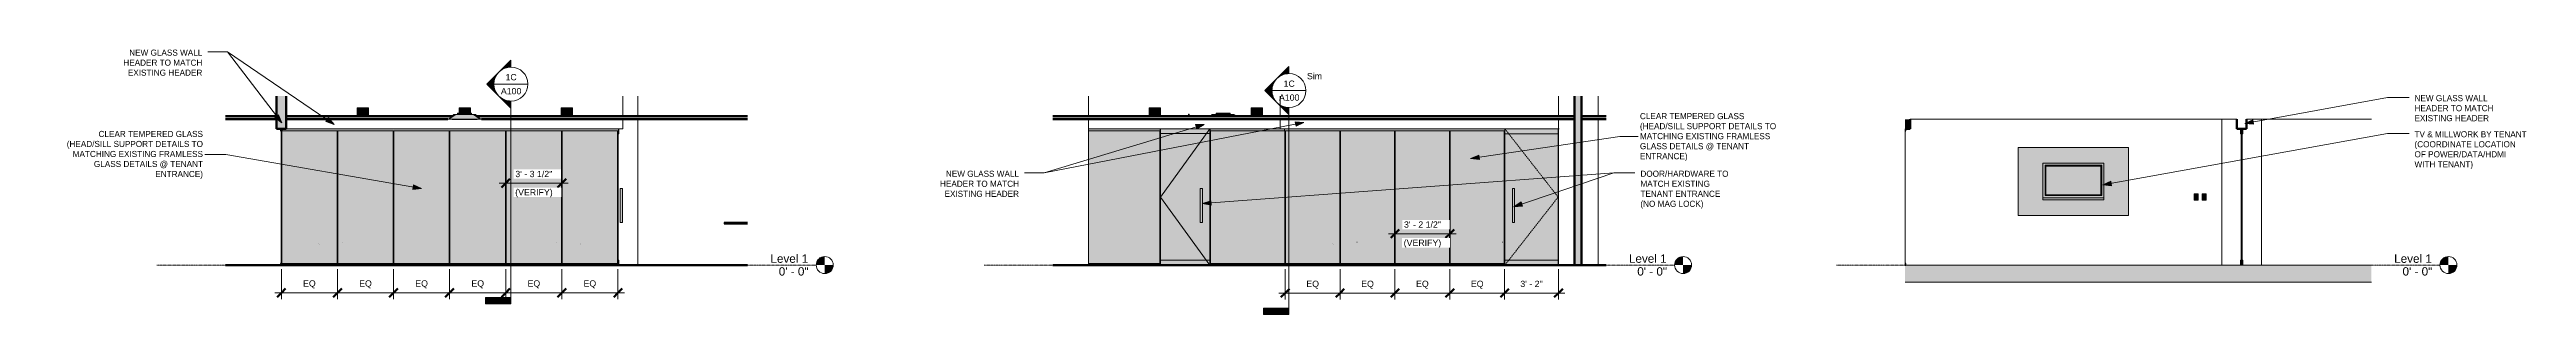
# Model space of a CAD drawing. Header units: inches. Extents: x 1756 to 10721, y -35 to 3002.
# Drawn here: x 2469 to 4217, y -35 to 152 of the extents above; entities that cross this region are included whole.
import ezdxf

# ---------------------------------------------------------------- set-up
doc = ezdxf.new("R2010")
doc.units = ezdxf.units.IN
doc.header["$MEASUREMENT"] = 0
doc.linetypes.add('Dash', pattern=[0.25, 0.125, -0.125])
doc.linetypes.add('Grid Line 1_2_', pattern=[0.875, 0.5, -0.125, 0.125, -0.125])
for name, color, linetype, lineweight in [('A-ANNO-DIMS', 211, 'Continuous', 9), ('A-ANNO-DIMS-48', 211, 'Continuous', 9), ('A-ANNO-IDEN', 131, 'Continuous', 9), ('A-CLNG', 13, 'Continuous', 18), ('A-CLNG-PATT', 13, 'Continuous', 18), ('A-DOOR', 31, 'Continuous', 18), ('A-DOOR-HDLN', 31, 'Continuous', 18), ('A-FLOR', 192, 'Continuous', 18), ('A-FLOR-LEVL', 51, 'Continuous', 9), ('A-GLAZ-CURT', 52, 'Continuous', 18), ('A-GLAZ-CWMG', 51, 'Continuous', 18), ('A-WALL', 113, 'Continuous', 18), ('A-WALL-PATT', 111, 'Continuous', 18), ('E-ELEC-FIXT', 91, 'Continuous', 9), ('E-LITE-EQPM', 33, 'Continuous', 18), ('F-SPRN', 3, 'Continuous', 18), ('G-ANNO-SYMB', 111, 'Continuous', 9), ('G-ANNO-TEXT', 231, 'Continuous', 9), ('I-FURN', 30, 'Continuous', 9), ('I-WALL', 2, 'Continuous', 18), ('M-HVAC-CDFF', 50, 'Continuous', 18), ('Q-CASE', 31, 'Continuous', 9)]:
    doc.layers.add(name, color=color, linetype=linetype, lineweight=lineweight)
doc.styles.add('Arial', font='arial.ttf', dxfattribs={"height": 4.425898})
doc.styles.add('Arial_5', font='arial.ttf', dxfattribs={"height": 5.901198})
doc.styles.add('Century Gothic', font='GOTHIC.TTF', dxfattribs={"height": 4.311335})
doc.dimstyles.new('Linear_-_3_32__Arial', dxfattribs={"dimscale": 12, "dimtxt": 4.5, "dimasz": 0.5, "dimexe": 0.375, "dimexo": 0.25, "dimgap": 0.25, "dimtad": 1, "dimdec": 1, "dimrnd": 0.5, "dimzin": 1, "dimdsep": 46, "dimlunit": 4, "dimtxsty": 'Arial', "dimblk1": 'OBLIQUE', "dimblk2": 'OBLIQUE', "dimsah": 1, "dimcen": 0.09, "dimdle": 0.375, "dimazin": 0, "dimtfac": 1, "dimtdec": 4, "dimtix": 1, "dimtmove": 0, "dimatfit": 3, "dimfxl": 1, "dimtvp": 1, "dimtfill": 1, "dimfrac": 2, "dimtolj": 1, "dimtzin": 0, "dimarcsym": 2})
doc.dimstyles.new('Linear_-_3_32__Arial_1', dxfattribs={"dimscale": 12, "dimtxt": 4.5, "dimasz": 0.5, "dimexe": 0.375, "dimexo": 0.25, "dimgap": 0.25, "dimtad": 1, "dimdec": 1, "dimrnd": 0.5, "dimzin": 1, "dimdsep": 46, "dimlunit": 4, "dimtxsty": 'Arial', "dimblk1": 'OBLIQUE', "dimblk2": 'OBLIQUE', "dimsah": 1, "dimcen": 0.09, "dimdle": 0.375, "dimazin": 0, "dimtfac": 1, "dimtdec": 4, "dimtix": 1, "dimtmove": 0, "dimatfit": 3, "dimfxl": 1, "dimtvp": 1, "dimtfill": 1, "dimfrac": 2, "dimtolj": 1, "dimtzin": 0, "dimarcsym": 2})
doc.dimstyles.new('Linear_-_3_32__Arial_3', dxfattribs={"dimscale": 12, "dimtxt": 4.5, "dimasz": 0.5, "dimexe": 0.375, "dimexo": 0.25, "dimgap": 0.25, "dimtad": 1, "dimdec": 1, "dimrnd": 0.5, "dimzin": 1, "dimdsep": 46, "dimlunit": 4, "dimtxsty": 'Arial', "dimblk1": 'OBLIQUE', "dimblk2": 'OBLIQUE', "dimsah": 1, "dimcen": 0.09, "dimdle": 0.375, "dimazin": 0, "dimtfac": 1, "dimtdec": 4, "dimtix": 1, "dimtmove": 0, "dimatfit": 3, "dimfxl": 1, "dimtvp": 1, "dimtfill": 1, "dimfrac": 2, "dimtolj": 1, "dimtzin": 0, "dimarcsym": 2})

msp = doc.modelspace()

# ---------------------------------------------------------------- texts
at = {"layer": 'G-ANNO-SYMB', "char_height": 4.426, "line_spacing_factor": 0.938532, "style": 'Arial'}
for s, insert, width, attachment_point in [('A100', (2794.62, 125.04), 17.226, 2), ('1C', (2794.62, 134.86), 9.396, 2), ('1C', (3343.61, 130.31), 9.396, 2), ('Sim', (3356.14, 135.63), 12.636, 1), ('A100', (3343.61, 120.5), 17.226, 2)]:
    msp.add_mtext(s, dxfattribs=dict(at, insert=insert, width=width, attachment_point=attachment_point))
at = {"layer": 'G-ANNO-TEXT', "color": 145, "char_height": 4.3113, "line_spacing_factor": 0.984117, "style": 'Century Gothic'}
for s, insert, width, attachment_point in [('NEW GLASS WALL\\PHEADER TO MATCH\\PEXISTING HEADER', (2576.74, 152.17), 65.664, 3), ('NEW GLASS WALL\\PHEADER TO MATCH\\PEXISTING HEADER', (4137.58, 120.03), 65.664, 1), ('TV & MILLWORK BY TENANT\\P(COORDINATE LOCATION\\POF POWER/DATA/HDMI\\PWITH TENANT)', (4137.58, 94.53), 90.882, 1), ('NEW GLASS WALL\\PHEADER TO MATCH\\PEXISTING HEADER', (3152.97, 66.61), 65.664, 3)]:
    msp.add_mtext(s, dxfattribs=dict(at, insert=insert, width=width, attachment_point=attachment_point))

# ---------------------------------------------------------------- blocks, each defined once
blk = doc.blocks.new('Frameless Glass Panel - one-407094-Interior Elevation - North Wall of Conf_ Room')
at = {"layer": 'A-GLAZ-CURT'}
blk.add_hatch(color=8, dxfattribs=at).paths.add_polyline_path([(-2195.2, 0.1), (-2194.7, 0.1), (-2194.7, 96.1), (-2195.2, 96.1), (-2195.2, 59.6)], flags=0)
for p, q in [((-2194.7, 96.1), (-2195.2, 96.1)), ((-2195.2, 96.1), (-2195.2, 0.1)), ((-2194.7, 0.1), (-2194.7, 96.1)), ((-2195.2, 0.1), (-2194.7, 0.1))]:
    blk.add_line(p, q, dxfattribs=at)
blk = doc.blocks.new('Frameless Glass Panel - one-428253-Interior Elevation - North Wall of Conf_ Room')
at = {"layer": 'A-GLAZ-CURT', "lineweight": 9}
blk.add_hatch(color=256, dxfattribs=at).paths.add_polyline_path([(-2194.7, 1), (-2155.7, 1), (-2155.7, 94.8), (-2194.7, 94.8), (-2194.7, 59.6)], flags=0)
blk.add_line((-2155.7, 1), (-2155.7, 94.8), dxfattribs=at)
blk = doc.blocks.new('Frameless Glass Panel - one-V1-Interior Elevation - North Wall of Conf_ Room')
at = {"layer": 'A-GLAZ-CURT', "lineweight": 9}
blk.add_hatch(color=256, dxfattribs=at).paths.add_polyline_path([(-2155.2, 1), (-2116.1, 1), (-2116.1, 94.8), (-2155.2, 94.8), (-2155.2, 3.7)], flags=0)
for p, q in [((-2155.2, 94.8), (-2155.2, 1)), ((-2116.1, 1), (-2116.1, 94.8))]:
    blk.add_line(p, q, dxfattribs=at)
blk = doc.blocks.new('Frameless Glass Panel - one-428302-Interior Elevation - North Wall of Conf_ Room')
at = {"layer": 'A-GLAZ-CURT', "lineweight": 9}
blk.add_hatch(color=256, dxfattribs=at).paths.add_polyline_path([(-1957.25, 1), (-1957.25, 94.75), (-1957.75, 94.75), (-1957.75, 1)], flags=0)
blk.add_line((-1957.25, 94.75), (-1957.25, 1), dxfattribs=at)
blk = doc.blocks.new('Door - Frameless Glass Panel - one-428303-Interior Elevation - North Wall of Conf_ Room')
at = {"layer": 'A-DOOR'}
for points in [[(-1957.3, 92.6), (-1956.8, 92.6), (-1956.8, 96.1), (-1957, 96.1), (-1957, 94.8), (-1957.3, 94.8)], [(-1955.5, 30), (-1955, 30), (-1955, 54), (-1955.8, 54), (-1955.8, 30), (-1955.6, 30)], [(-1955, 30), (-1954.3, 30), (-1954.3, 54), (-1955, 54)], [(-1956.8, 0), (-1956.8, 3.5), (-1957.3, 3.5), (-1957.3, 1), (-1957, 1), (-1957, 0)]]:
    blk.add_hatch(color=256, dxfattribs=at).paths.add_polyline_path(points, flags=0)
for p, q in [((-1957.3, 92.6), (-1956.8, 92.6)), ((-1956.8, 96.1), (-1957, 96.1)), ((-1956.8, 92.6), (-1956.8, 96.1)), ((-1955.8, 54), (-1955.8, 30)), ((-1955, 54), (-1955.8, 54)), ((-1954.3, 54), (-1955, 54)), ((-1954.3, 30), (-1954.3, 54)), ((-1955, 30), (-1955.8, 30)), ((-1954.3, 30), (-1955, 30)), ((-1956.8, 3.5), (-1957.3, 3.5)), ((-1956.8, 0), (-1956.8, 3.5))]:
    blk.add_line(p, q, dxfattribs=at)
blk = doc.blocks.new('Downlight - Recessed Can - Fluorescent - 277V-321802-Interior Elevation - North Wall of Conf_ Room')
at = {"layer": 'E-LITE-EQPM'}
for points in [[(-2141.5, 110.5), (-2133.5, 110.5), (-2133.5, 111), (-2141.5, 111)], [(-2141.1, 105.3), (-2133.5, 105.3), (-2133.5, 110.5), (-2141.5, 110.5), (-2141.5, 105.3), (-2141.3, 105.3)]]:
    blk.add_hatch(color=8, dxfattribs=at).paths.add_polyline_path(points, flags=0)
at = {"layer": 'E-LITE-EQPM', "color": 8}
for p, q in [((-2141.5, 111), (-2141.5, 110.5)), ((-2141.5, 111), (-2133.5, 111)), ((-2133.5, 110.5), (-2141.5, 110.5)), ((-2141.5, 110.5), (-2141.5, 105.3)), ((-2141.5, 110.5), (-2133.5, 110.5)), ((-2133.5, 110.5), (-2133.5, 111)), ((-2133.5, 105.3), (-2133.5, 110.5))]:
    blk.add_line(p, q, dxfattribs=at)
blk = doc.blocks.new('Downlight - Recessed Can - Fluorescent - 277V-V2-Interior Elevation - North Wall of Conf_ Room')
at = {"layer": 'E-LITE-EQPM'}
for points in [[(-2061.5, 110.5), (-2061.5, 111), (-2069.5, 111), (-2069.5, 110.5), (-2061.7, 110.5)], [(-2061.6, 107.3), (-2061.5, 107.3), (-2061.5, 110.5), (-2069.5, 110.5), (-2069.5, 107.3), (-2061.7, 107.3)]]:
    blk.add_hatch(color=8, dxfattribs=at).paths.add_polyline_path(points, flags=0)
at = {"layer": 'E-LITE-EQPM', "color": 8}
for p, q in [((-2069.5, 111), (-2069.5, 110.5)), ((-2069.5, 111), (-2061.5, 111)), ((-2061.5, 110.5), (-2069.5, 110.5)), ((-2069.5, 110.5), (-2069.5, 107.3)), ((-2069.5, 110.5), (-2061.5, 110.5)), ((-2061.5, 110.5), (-2061.5, 111)), ((-2061.5, 107.3), (-2061.5, 110.5))]:
    blk.add_line(p, q, dxfattribs=at)
blk = doc.blocks.new('Ceiling_Diffusers-SPDLT-Price_Industries - 24x24 T-Bar Duct Size 10-371120-Interior Elevation - North Wall of Conf_ Room')
at = {"layer": 'M-HVAC-CDFF'}
for color, points in [(8, [(-2076.9, 103.1), (-2076.8, 103.1), (-2071.9, 106.3), (-2073.3, 106.3)]), (8, [(-2062.4, 103.1), (-2054.6, 103.1), (-2059.5, 106.3), (-2071.9, 106.3), (-2076.8, 103.1), (-2063.1, 103.1)]), (8, [(-2060.9, 106.3), (-2060.7, 106.3), (-2060.7, 107.3), (-2070.6, 107.3), (-2070.6, 106.3), (-2061.4, 106.3)]), (8, [(-2054.5, 103.1), (-2058.1, 106.3), (-2059.5, 106.3), (-2054.6, 103.1)]), (57, [(-2070.3, 102.9), (-2053.8, 102.9), (-2053.8, 103.1), (-2077.6, 103.1), (-2077.6, 102.9), (-2073.2, 102.9)]), (57, [(-2061.7, 102.9), (-2053.8, 102.9), (-2053.8, 103), (-2077.6, 103), (-2077.6, 102.9), (-2062.4, 102.9)]), (8, [(-2067.5, 102.8), (-2056.9, 102.8), (-2056.9, 102.9), (-2074.4, 102.9), (-2074.4, 102.8), (-2068.2, 102.8)])]:
    blk.add_hatch(color=color, dxfattribs=at).paths.add_polyline_path(points, flags=0)
at = {"layer": 'M-HVAC-CDFF', "color": 8}
for p, q in [((-2076.9, 103.1), (-2073.3, 106.3)), ((-2071.9, 106.3), (-2076.8, 103.1)), ((-2073.3, 106.3), (-2071.9, 106.3)), ((-2071.9, 106.3), (-2059.5, 106.3)), ((-2070.6, 107.3), (-2070.6, 106.3)), ((-2070.6, 107.3), (-2060.7, 107.3)), ((-2060.7, 106.3), (-2060.7, 107.3)), ((-2054.6, 103.1), (-2059.5, 106.3)), ((-2059.5, 106.3), (-2058.1, 106.3)), ((-2058.1, 106.3), (-2054.5, 103.1)), ((-2077.6, 102.9), (-2077.6, 103)), ((-2053.8, 103), (-2077.6, 103)), ((-2053.8, 102.9), (-2077.6, 102.9)), ((-2053.8, 103.1), (-2077.6, 103.1)), ((-2077.6, 102.9), (-2077.6, 103.1)), ((-2077.6, 102.9), (-2077.6, 103)), ((-2053.8, 102.9), (-2077.6, 102.9)), ((-2053.8, 103), (-2077.6, 103)), ((-2077.6, 102.9), (-2053.8, 102.9)), ((-2074.4, 102.9), (-2074.4, 102.8)), ((-2056.9, 102.8), (-2074.4, 102.8)), ((-2056.9, 102.8), (-2056.9, 102.9)), ((-2053.8, 103.1), (-2053.8, 102.9)), ((-2053.8, 103), (-2053.8, 102.9)), ((-2053.8, 103), (-2053.8, 102.9))]:
    blk.add_line(p, q, dxfattribs=at)
blk = doc.blocks.new('Haworth_Chair_s_con-Swivel - Swivel Chair-380791-Interior Elevation - North Wall of Conf_ Room')
at = {"layer": 'I-FURN'}
for points in [[(-1996.8, 16.3), (-1996.8, 18), (-1997.3, 18), (-1997.3, 16.4)], [(-1996.8, 22.6), (-1996.8, 24.3), (-1997, 23.7), (-1997, 23.3), (-1996.9, 22.7), (-1996.8, 22.6)], [(-1996.8, 13.7), (-1996.8, 16.3), (-1997.3, 16.3), (-1997.3, 13.9), (-1996.9, 13.7)], [(-1997.3, 5.3), (-1996.8, 5.4), (-1996.8, 5.9), (-1997.3, 5.8), (-1997.3, 5.4)], [(-1997.3, 4.3), (-1996.8, 4.4), (-1996.8, 5.4), (-1997.3, 5.3), (-1997.3, 4.7)]]:
    blk.add_hatch(color=256, dxfattribs=at).paths.add_polyline_path(points, flags=0)
for p, q in [((-1997.3, 18), (-1996.8, 18)), ((-2000.8, 16.1), (-2000.9, 16.1)), ((-1997.3, 16.4), (-1996.8, 16.4)), ((-1996.8, 5.9), (-1997.3, 5.8)), ((-1997.3, 4.3), (-1996.8, 4.4)), ((-1984.1, 14.5), (-1984.1, 14.5)), ((-1983.7, 15.4), (-1983.7, 15.4))]:
    blk.add_line(p, q, dxfattribs=at)
at = {"layer": 'I-FURN', "flags": 128}
for points in [[(-1996.8, 22.6), (-1996.9, 22.8), (-1997, 23.7), (-1996.8, 24.2)], [(-1996.8, 24.2), (-1997, 23.7), (-1996.9, 22.8), (-1996.8, 22.6)]]:
    blk.add_lwpolyline(points, dxfattribs=at)
at = {"layer": 'I-FURN'}
for centre, radius, start, end in [((-1998.3, -55.5), 71.8, 88.7916, 89.1906), ((-1996.2, 15.6), 1.96, 236.481, 252.276)]:
    blk.add_arc(centre, radius, start, end, dxfattribs=at)
blk = doc.blocks.new('Walls 2 - Walls 1-381805-Interior Elevation - North Wall of Conf_ Room')
at = {"layer": 'A-WALL', "color": 8}
for p, q in [((-1943.5, 105.3), (-1943.5, 119.3)), ((-1943.5, 0), (-1943.5, 103))]:
    blk.add_line(p, q, dxfattribs=at)
blk = doc.blocks.new('Casework 2 - Casework 1-395493-Interior Elevation - North Wall of Conf_ Room')
at = {"layer": 'Q-CASE', "lineweight": 18}
blk.add_hatch(color=8, dxfattribs=at).paths.add_polyline_path([(-1866, 29), (-1866, 30), (-1882.5, 30), (-1882.5, 29)], flags=0)
at = {"layer": 'Q-CASE', "lineweight": 30}
for p, q in [((-1866, 30), (-1882.5, 30)), ((-1882.5, 30), (-1882.5, 29)), ((-1882.5, 29), (-1866, 29))]:
    blk.add_line(p, q, dxfattribs=at)
blk = doc.blocks.new('Rectangular Mullion - Header Channel-407113-Interior Elevation - North Wall of Conf_ Room')
at = {"layer": 'A-GLAZ-CWMG'}
blk.add_hatch(color=8, dxfattribs=at).paths.add_polyline_path([(-2195.5, 94.75), (-2195.375, 94.75), (-2195.375, 96.125), (-2194.625, 96.125), (-2194.625, 94.75), (-2194.5, 94.75), (-2194.5, 96.25), (-2195.5, 96.25)], flags=0)
at = {"layer": 'A-GLAZ-CWMG', "lineweight": 30}
for p, q in [((-2195.5, 96.25), (-2195.5, 94.75)), ((-2194.5, 96.25), (-2195.5, 96.25)), ((-2195.5, 94.75), (-2195.375, 94.75)), ((-2195.375, 94.75), (-2195.375, 96.125)), ((-2195.375, 96.125), (-2194.625, 96.125)), ((-2194.625, 96.125), (-2194.625, 94.75)), ((-2194.625, 94.75), (-2194.5, 94.75)), ((-2194.5, 94.75), (-2194.5, 96.25))]:
    blk.add_line(p, q, dxfattribs=at)
blk = doc.blocks.new('Rectangular Mullion - Header Channel-428294-Interior Elevation - North Wall of Conf_ Room')
at = {"layer": 'A-GLAZ-CWMG', "lineweight": 9}
blk.add_hatch(color=256, dxfattribs=at).paths.add_polyline_path([(-1957, 94.8), (-1957, 96.2), (-1997.1, 96.2), (-1997.1, 94.8), (-1958.1, 94.8)], flags=0)
for p, q in [((-1997.1, 94.8), (-1957, 94.8)), ((-1957, 94.8), (-1957, 96.2))]:
    blk.add_line(p, q, dxfattribs=at)
blk = doc.blocks.new('Rectangular Mullion - Header Channel-428247-Interior Elevation - North Wall of Conf_ Room')
at = {"layer": 'A-GLAZ-CWMG', "lineweight": 9}
h = blk.add_hatch(color=256, dxfattribs=at)
h.paths.add_polyline_path([(-2194.6, 94.8), (-2194.6, 96.1), (-2194.7, 96.1), (-2194.7, 94.8)], flags=0)
h.paths.add_polyline_path([(-2155.4, 94.8), (-2155.4, 96.3), (-2194.5, 96.3), (-2194.5, 94.8), (-2191.5, 94.8)], flags=0)
for p, q in [((-2194.7, 94.8), (-2194.6, 94.8)), ((-2194.5, 94.8), (-2155.4, 94.8))]:
    blk.add_line(p, q, dxfattribs=at)
blk = doc.blocks.new('Rectangular Mullion - Header Channel-428248-Interior Elevation - North Wall of Conf_ Room')
at = {"layer": 'A-GLAZ-CWMG', "lineweight": 9}
blk.add_hatch(color=256, dxfattribs=at).paths.add_polyline_path([(-2115.8, 94.8), (-2076.3, 94.8), (-2076.3, 96.3), (-2115.8, 96.3)], flags=0)
blk.add_line((-2115.8, 94.8), (-2076.3, 94.8), dxfattribs=at)
blk = doc.blocks.new('Rectangular Mullion - Base Channel-407119-Interior Elevation - North Wall of Conf_ Room')
at = {"layer": 'A-GLAZ-CWMG'}
blk.add_hatch(color=8, dxfattribs=at).paths.add_polyline_path([(-2195.5, 0), (-2194.5, 0), (-2194.5, 1), (-2194.625, 1), (-2194.625, 0.125), (-2195.375, 0.125), (-2195.375, 1), (-2195.5, 1)], flags=0)
at = {"layer": 'A-GLAZ-CWMG', "lineweight": 30}
for p, q in [((-2195.5, 1), (-2195.5, 0)), ((-2195.375, 1), (-2195.5, 1)), ((-2195.5, 0), (-2194.5, 0)), ((-2195.375, 0.125), (-2195.375, 1)), ((-2194.625, 0.125), (-2195.375, 0.125)), ((-2194.5, 1), (-2194.625, 1)), ((-2194.625, 1), (-2194.625, 0.125)), ((-2194.5, 0), (-2194.5, 1))]:
    blk.add_line(p, q, dxfattribs=at)
blk = doc.blocks.new('Rectangular Mullion - Base Channel-428249-Interior Elevation - North Wall of Conf_ Room')
at = {"layer": 'A-GLAZ-CWMG', "lineweight": 9}
h = blk.add_hatch(color=256, dxfattribs=at)
h.paths.add_polyline_path([(-2156.7, 0), (-2155.4, 0), (-2155.4, 1), (-2194.5, 1), (-2194.5, 0), (-2158.1, 0)], flags=0)
h.paths.add_polyline_path([(-2194.7, 0.1), (-2194.6, 0.1), (-2194.6, 1), (-2194.7, 1), (-2194.7, 0.8)], flags=0)
for p, q in [((-2194.6, 1), (-2194.7, 1)), ((-2155.4, 1), (-2194.5, 1))]:
    blk.add_line(p, q, dxfattribs=at)
blk = doc.blocks.new('Rectangular Mullion - Base Channel-428250-Interior Elevation - North Wall of Conf_ Room')
at = {"layer": 'A-GLAZ-CWMG', "lineweight": 9}
blk.add_hatch(color=256, dxfattribs=at).paths.add_polyline_path([(-2142.3, 0), (-2115.8, 0), (-2115.8, 1), (-2155.4, 1), (-2155.4, 0), (-2148.1, 0)], flags=0)
blk.add_line((-2115.8, 1), (-2155.4, 1), dxfattribs=at)
blk = doc.blocks.new('Rectangular Mullion - Base Channel-428296-Interior Elevation - North Wall of Conf_ Room')
at = {"layer": 'A-GLAZ-CWMG', "lineweight": 9}
blk.add_hatch(color=256, dxfattribs=at).paths.add_polyline_path([(-1958.1, 0), (-1957, 0), (-1957, 1), (-1997.1, 1), (-1997.1, 0), (-1969.6, 0)], flags=0)
for p, q in [((-1957, 1), (-1997.1, 1)), ((-1957, 0), (-1957, 1))]:
    blk.add_line(p, q, dxfattribs=at)
blk = doc.blocks.new('Haworth_Chair_s_con-Swivel - Swivel Chair-380145-Interior Elevation - North Wall of Conf_ Room')
at = {"layer": 'I-FURN'}
for points in [[(-2155.7, 22.6), (-2155.6, 22.8), (-2155.5, 23.3), (-2155.5, 23.7), (-2155.7, 24.3), (-2155.7, 22.6)], [(-2155.7, 16.3), (-2155.2, 16.4), (-2155.2, 18), (-2155.7, 18), (-2155.7, 17.3)], [(-2155.5, 23.4), (-2155.5, 23.5), (-2155.5, 23.4)], [(-2155.7, 13.7), (-2155.6, 13.7), (-2155.2, 13.9), (-2155.2, 16.3), (-2155.7, 16.3), (-2155.7, 14)], [(-2155.2, 5.3), (-2155.2, 5.8), (-2155.7, 5.9), (-2155.7, 5.4), (-2155.5, 5.4)], [(-2155.2, 4.3), (-2155.2, 5.3), (-2155.7, 5.4), (-2155.7, 4.4)]]:
    blk.add_hatch(color=256, dxfattribs=at).paths.add_polyline_path(points, flags=0)
for p, q in [((-2155.7, 18), (-2155.2, 18)), ((-2155.7, 16.4), (-2155.2, 16.4)), ((-2155.7, 5.9), (-2155.2, 5.8)), ((-2155.7, 4.4), (-2155.2, 4.3)), ((-2151.7, 16.1), (-2151.6, 16.1))]:
    blk.add_line(p, q, dxfattribs=at)
at = {"layer": 'I-FURN', "flags": 128}
for points in [[(-2155.7, 24.2), (-2155.5, 23.7), (-2155.6, 22.8), (-2155.7, 22.6)], [(-2155.7, 22.6), (-2155.6, 22.8), (-2155.5, 23.7), (-2155.7, 24.2)], [(-2168.8, 15.4), (-2168.8, 15.4), (-2168.8, 15.4)], [(-2168.4, 14.5), (-2168.4, 14.5), (-2168.4, 14.5)]]:
    blk.add_lwpolyline(points, dxfattribs=at)
at = {"layer": 'I-FURN'}
for centre, radius, start, end in [((-2154.2, -55.5), 71.8, 90.8094, 91.2084), ((-2156.3, 15.6), 1.96, 287.724, 303.519)]:
    blk.add_arc(centre, radius, start, end, dxfattribs=at)
blk = doc.blocks.new('Frameless Glass Panel - one-407094-Interior Elevation - West Wall of Conf_ Room')
at = {"layer": 'A-GLAZ-CURT'}
blk.add_hatch(color=254, dxfattribs=at).paths.add_polyline_path([(-1573, 1), (-1520.5, 1), (-1520.5, 94.8), (-1573, 94.8), (-1573, 29.8)], flags=0)
at = {"layer": 'A-GLAZ-CURT', "color": 8}
blk.add_line((-1573, 94.8), (-1573, 1), dxfattribs=at)
blk = doc.blocks.new('Door - Frameless Glass Panel - one-409535-Interior Elevation - West Wall of Conf_ Room')
at = {"layer": 'A-DOOR'}
for points in [[(-1608.2, 92.8), (-1573.5, 92.8), (-1573.5, 96.2), (-1608.2, 96.2)], [(-1578.7, 30), (-1578.7, 54), (-1580.2, 54), (-1580.2, 30), (-1578.7, 30)], [(-1608.2, 0), (-1573.5, 0), (-1573.5, 3.5), (-1608.2, 3.5)]]:
    blk.add_hatch(color=8, dxfattribs=at).paths.add_polyline_path(points, flags=0)
h = blk.add_hatch(color=254, dxfattribs=at)
h.paths.add_polyline_path([(-1573.5, 3.5), (-1573.5, 92.8), (-1608.2, 92.8), (-1608.2, 3.5), (-1586.7, 3.5)], flags=0)
h.paths.add_polyline_path([(-1578.8, 30), (-1580.2, 30), (-1580.2, 54), (-1578.7, 54), (-1578.7, 30), (-1578.7, 30)], flags=0)
at = {"layer": 'A-DOOR', "color": 8}
for p, q in [((-1608.2, 92.8), (-1608.2, 96.2)), ((-1608.2, 92.8), (-1608.2, 3.5)), ((-1573.5, 92.8), (-1608.2, 92.8)), ((-1573.5, 96.2), (-1573.5, 92.8)), ((-1573.5, 3.5), (-1573.5, 92.8)), ((-1580.2, 54), (-1580.2, 30)), ((-1578.7, 54), (-1580.2, 54)), ((-1578.7, 30), (-1578.7, 54)), ((-1578.7, 30), (-1580.2, 30)), ((-1608.2, 0), (-1608.2, 3.5)), ((-1608.2, 3.5), (-1573.5, 3.5)), ((-1573.5, 3.5), (-1573.5, 0))]:
    blk.add_line(p, q, dxfattribs=at)
at = {"layer": 'A-DOOR-HDLN', "color": 8}
for p, q in [((-1573.5, 96.2), (-1608.2, 48)), ((-1608.2, 48), (-1573.5, 0))]:
    blk.add_line(p, q, dxfattribs=at)
blk = doc.blocks.new('Frameless Glass Panel - one-407096-Interior Elevation - West Wall of Conf_ Room')
at = {"layer": 'A-GLAZ-CURT'}
blk.add_hatch(color=254, dxfattribs=at).paths.add_polyline_path([(-1608.7, 1), (-1608.7, 94.8), (-1659, 94.8), (-1659, 1)], flags=0)
at = {"layer": 'A-GLAZ-CURT', "color": 8}
blk.add_line((-1608.7, 1), (-1608.7, 94.8), dxfattribs=at)
blk = doc.blocks.new('Frameless Glass Panel - one-428253-Interior Elevation - West Wall of Conf_ Room')
at = {"layer": 'A-GLAZ-CURT', "lineweight": 9}
blk.add_hatch(color=256, dxfattribs=at).paths.add_polyline_path([(-1520.5, 1), (-1520, 1), (-1520, 94.8), (-1520.5, 94.8), (-1520.5, 29.8)], flags=0)
blk.add_line((-1520.5, 1), (-1520.5, 94.8), dxfattribs=at)
blk = doc.blocks.new('Frameless Glass Panel - one-428302-Interior Elevation - West Wall of Conf_ Room')
at = {"layer": 'A-GLAZ-CURT', "lineweight": 9}
blk.add_hatch(color=256, dxfattribs=at).paths.add_polyline_path([(-1520, 1), (-1481.8, 1), (-1481.8, 94.8), (-1520, 94.8), (-1520, 29.8)], flags=0)
for p, q in [((-1520, 94.8), (-1520, 1)), ((-1481.8, 1), (-1481.8, 94.8))]:
    blk.add_line(p, q, dxfattribs=at)
blk = doc.blocks.new('Door - Frameless Glass Panel - one-428303-Interior Elevation - West Wall of Conf_ Room')
at = {"layer": 'A-DOOR'}
for points in [[(-1342.6, 92.6), (-1327.7, 92.6), (-1327.7, 96.1), (-1365.2, 96.1), (-1365.2, 92.6)], [(-1359.2, 30), (-1358.5, 30), (-1358.5, 54), (-1360, 54), (-1360, 30), (-1359.4, 30)], [(-1342.6, 0), (-1327.7, 0), (-1327.7, 3.5), (-1365.2, 3.5), (-1365.2, 0), (-1344.1, 0)]]:
    blk.add_hatch(color=256, dxfattribs=at).paths.add_polyline_path(points, flags=0)
h = blk.add_hatch(color=256, dxfattribs=at)
h.paths.add_polyline_path([(-1365.2, 3.5), (-1327.7, 3.5), (-1327.7, 92.6), (-1365.2, 92.6), (-1365.2, 3.7)], flags=0)
h.paths.add_polyline_path([(-1359.9, 30), (-1360, 30), (-1360, 54), (-1358.5, 54), (-1358.5, 30), (-1359.9, 30)], flags=0)
for p, q in [((-1365.2, 92.6), (-1365.2, 96.1)), ((-1365.2, 96.1), (-1327.7, 96.1)), ((-1365.2, 92.6), (-1365.2, 3.5)), ((-1327.7, 92.6), (-1365.2, 92.6)), ((-1327.7, 96.1), (-1327.7, 92.6)), ((-1327.7, 3.5), (-1327.7, 92.6)), ((-1360, 54), (-1360, 30)), ((-1358.5, 54), (-1360, 54)), ((-1358.5, 30), (-1358.5, 54)), ((-1358.5, 30), (-1360, 30)), ((-1365.2, 0), (-1365.2, 3.5)), ((-1365.2, 3.5), (-1327.7, 3.5)), ((-1327.7, 3.5), (-1327.7, 0))]:
    blk.add_line(p, q, dxfattribs=at)
at = {"layer": 'A-DOOR-HDLN', "linetype": 'Dash'}
for p, q in [((-1365.2, 96.1), (-1327.7, 48)), ((-1327.7, 48), (-1365.2, 0))]:
    blk.add_line(p, q, dxfattribs=at)
blk = doc.blocks.new('Downlight - Recessed Can - Fluorescent - 277V-321802-Interior Elevation - West Wall of Conf_ Room')
at = {"layer": 'E-LITE-EQPM'}
for points in [[(-1541.6, 110.5), (-1540.2, 110.5), (-1540.2, 111), (-1544.2, 111), (-1544.2, 110.5), (-1542.8, 110.5)], [(-1543.8, 105.3), (-1540.2, 105.3), (-1540.2, 110.5), (-1544.2, 110.5), (-1544.2, 105.3), (-1543.9, 105.3)], [(-1536.8, 110.5), (-1536.3, 110.5), (-1536.3, 111), (-1540.2, 111), (-1540.2, 110.5), (-1537.6, 110.5)], [(-1536.3, 105.3), (-1536.3, 110.5), (-1540.2, 110.5), (-1540.2, 105.3), (-1536.4, 105.3)]]:
    blk.add_hatch(color=8, dxfattribs=at).paths.add_polyline_path(points, flags=0)
at = {"layer": 'E-LITE-EQPM', "color": 8}
for p, q in [((-1544.2, 111), (-1544.2, 110.5)), ((-1544.2, 111), (-1540.2, 111)), ((-1540.2, 110.5), (-1544.2, 110.5)), ((-1544.2, 110.5), (-1544.2, 105.3)), ((-1544.2, 110.5), (-1540.2, 110.5)), ((-1540.2, 111), (-1536.3, 111)), ((-1536.3, 110.5), (-1540.2, 110.5)), ((-1540.2, 110.5), (-1536.3, 110.5)), ((-1536.2, 110.5), (-1536.2, 111)), ((-1536.2, 105.3), (-1536.2, 110.5))]:
    blk.add_line(p, q, dxfattribs=at)
blk = doc.blocks.new('Sprinkler - Dry - Horizontal Sidewall - Fully Recessed - Hosted - 1_2_ Dry Horizontal Sidewall-366905-Interior Elevation - West Wall of Conf_ Room')
at = {"layer": 'F-SPRN'}
for points in [[(-1588.5, 105.3), (-1588.2, 105.3), (-1588.2, 106.6), (-1588.5, 106.6), (-1588.5, 105.3)], [(-1588, 105.3), (-1588, 105.3), (-1588, 106.6), (-1588.2, 106.6), (-1588.2, 105.3), (-1588, 105.3)], [(-1589.4, 102.8), (-1588.2, 102.8), (-1588.2, 103), (-1589.9, 103), (-1589.9, 102.8), (-1589.7, 102.8)], [(-1586.6, 102.8), (-1586.6, 102.8), (-1586.6, 103), (-1588.2, 103), (-1588.2, 102.8), (-1586.7, 102.8)]]:
    blk.add_hatch(color=10, dxfattribs=at).paths.add_polyline_path(points, flags=0)
at = {"layer": 'F-SPRN', "color": 8}
for p, q in [((-1588.5, 106.6), (-1588.5, 105.3)), ((-1588.5, 106.6), (-1588.2, 106.6)), ((-1588.2, 106.6), (-1588, 106.6)), ((-1588, 105.3), (-1588, 106.6)), ((-1589.9, 103), (-1589.9, 102.8)), ((-1588.2, 102.8), (-1589.9, 102.8)), ((-1586.6, 102.8), (-1588.2, 102.8)), ((-1586.6, 102.8), (-1586.6, 103))]:
    blk.add_line(p, q, dxfattribs=at)
blk = doc.blocks.new('Ceiling_Diffusers-SPDLT-Price_Industries - 24x24 T-Bar Duct Size 10-371120-Interior Elevation - West Wall of Conf_ Room')
at = {"layer": 'M-HVAC-CDFF'}
for color, points in [(8, [(-1572.8, 105.3), (-1571.9, 105.3), (-1570.3, 106.3), (-1571.7, 106.3)]), (8, [(-1571.9, 105.3), (-1556.2, 105.3), (-1557.8, 106.3), (-1570.3, 106.3)]), (8, [(-1564, 106.3), (-1564, 107.3), (-1569, 107.3), (-1569, 106.3), (-1565.3, 106.3)]), (8, [(-1559.3, 106.3), (-1559.1, 106.3), (-1559.1, 107.3), (-1564, 107.3), (-1564, 106.3), (-1559.8, 106.3)]), (8, [(-1556.2, 105.3), (-1555.2, 105.3), (-1556.4, 106.3), (-1557.8, 106.3)]), (57, [(-1562.2, 102.9), (-1552.2, 102.9), (-1552.2, 103), (-1575.9, 103), (-1575.9, 102.9)]), (57, [(-1575.9, 102.9), (-1552.2, 102.9), (-1552.2, 103), (-1575.9, 103)]), (8, [(-1555.2, 102.8), (-1555.2, 102.9), (-1572.7, 102.9), (-1572.7, 102.8), (-1562.2, 102.8)])]:
    blk.add_hatch(color=color, dxfattribs=at).paths.add_polyline_path(points, flags=0)
at = {"layer": 'M-HVAC-CDFF', "color": 8}
for p, q in [((-1572.8, 105.3), (-1571.7, 106.3)), ((-1570.3, 106.3), (-1571.9, 105.3)), ((-1571.7, 106.3), (-1570.3, 106.3)), ((-1570.3, 106.3), (-1557.8, 106.3)), ((-1569, 107.3), (-1569, 106.3)), ((-1569, 107.3), (-1564, 107.3)), ((-1564, 107.3), (-1559.1, 107.3)), ((-1559.1, 106.3), (-1559.1, 107.3)), ((-1556.2, 105.3), (-1557.8, 106.3)), ((-1557.8, 106.3), (-1556.4, 106.3)), ((-1556.4, 106.3), (-1555.2, 105.3)), ((-1575.9, 103), (-1575.9, 102.9)), ((-1575.9, 103), (-1575.9, 102.9)), ((-1575.9, 102.9), (-1552.2, 102.9)), ((-1575.9, 103), (-1575.9, 102.9)), ((-1575.9, 102.9), (-1552.2, 102.9)), ((-1575.9, 102.9), (-1552.2, 102.9)), ((-1572.7, 102.8), (-1572.7, 102.9)), ((-1555.2, 102.8), (-1572.7, 102.8)), ((-1555.2, 102.8), (-1555.2, 102.9)), ((-1552.2, 103), (-1552.2, 102.9)), ((-1552.2, 102.9), (-1552.2, 103)), ((-1552.2, 102.9), (-1552.2, 103))]:
    blk.add_line(p, q, dxfattribs=at)
blk = doc.blocks.new('Haworth_Chair_s_con-Swivel - Swivel Chair-380145-Interior Elevation - West Wall of Conf_ Room')
at = {"layer": 'I-FURN'}
for points in [[(-1481.8, 25.7), (-1481.6, 25.8), (-1481.3, 25.8), (-1481.3, 25.8), (-1481.8, 25.8), (-1481.8, 25.8)], [(-1481.8, 25.7), (-1481.3, 25.7), (-1481.6, 25.7), (-1481.8, 25.7)], [(-1481.8, 16.4), (-1481.3, 16.6), (-1481.3, 17.6), (-1481.8, 17.4), (-1481.8, 16.4)], [(-1481.3, 12.5), (-1481.3, 15.9), (-1481.8, 15.9), (-1481.8, 12.5)], [(-1481.3, 10.4), (-1481.3, 10.4), (-1481.3, 12.5), (-1481.8, 12.5), (-1481.8, 10.4), (-1481.4, 10.4)], [(-1481.4, 10.2), (-1481.3, 10.2), (-1481.3, 10.4), (-1481.8, 10.3), (-1481.8, 10.2), (-1481.4, 10.2)], [(-1481.8, 8.5), (-1481.3, 8.5), (-1481.3, 10.2), (-1481.8, 10.2), (-1481.8, 9.3)], [(-1481.7, 3.7), (-1481.3, 3.7), (-1481.3, 5.9), (-1481.5, 6.1), (-1481.5, 7.4), (-1481.4, 7.6), (-1481.3, 7.7), (-1481.3, 7.8), (-1481.3, 8.5), (-1481.8, 8.5), (-1481.8, 3.7)], [(-1481.6, 1.2), (-1481.3, 1.2), (-1481.3, 3.7), (-1481.8, 3.7), (-1481.8, 1.2)], [(-1481.3, 7.2), (-1481.3, 7.8), (-1481.4, 7.7), (-1481.5, 7.6), (-1481.5, 7.4), (-1481.4, 7.3)], [(-1481.3, 5.9), (-1481.3, 7.2), (-1481.5, 7.4), (-1481.5, 6.1), (-1481.4, 6)]]:
    blk.add_hatch(color=256, dxfattribs=at).paths.add_polyline_path(points, flags=0)
h = blk.add_hatch(color=256, dxfattribs=at)
h.paths.add_polyline_path([(-1481.8, 25), (-1481.3, 25), (-1481.3, 25.7), (-1481.8, 25.7), (-1481.8, 25)], flags=0)
h.paths.add_polyline_path([(-1481.8, 25.7), (-1481.3, 25.7), (-1481.3, 25.8), (-1481.8, 25.7), (-1481.8, 25.7)], flags=0)
h = blk.add_hatch(color=256, dxfattribs=at)
h.paths.add_polyline_path([(-1481.8, 15.9), (-1481.3, 15.9), (-1481.3, 16.6), (-1481.8, 16.3), (-1481.8, 15.9)], flags=0)
h.paths.add_polyline_path([(-1481.8, 17.4), (-1481.3, 17.7), (-1481.3, 18), (-1481.8, 18), (-1481.8, 17.6)], flags=0)
for p, q in [((-1481.8, 25.7), (-1481.3, 25.8)), ((-1481.3, 25.8), (-1481.8, 25.7)), ((-1481.3, 25), (-1481.8, 25)), ((-1481.8, 25), (-1481.3, 25)), ((-1481.8, 18), (-1481.3, 18)), ((-1481.8, 17.4), (-1481.3, 17.6)), ((-1481.3, 17.6), (-1481.8, 17.4)), ((-1481.3, 16.6), (-1481.8, 16.4)), ((-1481.8, 16.4), (-1481.3, 16.6)), ((-1481.8, 15.9), (-1481.3, 16)), ((-1481.8, 12.5), (-1481.3, 12.5)), ((-1481.8, 10.4), (-1481.3, 10.4)), ((-1481.8, 10.2), (-1481.3, 10.2)), ((-1481.3, 8.5), (-1481.8, 8.5)), ((-1481.8, 3.7), (-1481.3, 3.7)), ((-1481.8, 1.2), (-1481.3, 1.2)), ((-1481.5, 6.1), (-1481.3, 5.9)), ((-1469.7, 16.1), (-1469.5, 16.1))]:
    blk.add_line(p, q, dxfattribs=at)
at = {"layer": 'I-FURN', "flags": 128}
for points in [[(-1481.3, 25.8), (-1481.5, 25.8), (-1481.8, 25.8)], [(-1481.3, 25.8), (-1481.5, 25.8), (-1481.8, 25.8)], [(-1486.8, 15.4), (-1486.8, 15.4), (-1486.8, 15.4)], [(-1486.4, 14.5), (-1486.4, 14.5), (-1486.4, 14.5)], [(-1481.5, 6.1), (-1481.5, 6.7), (-1481.5, 7.4)]]:
    blk.add_lwpolyline(points, dxfattribs=at)
at = {"layer": 'I-FURN'}
blk.add_arc((-1470.9, -126.9), 143.1, 94.1712, 94.3718, dxfattribs=at)
blk.add_open_spline([(-1481.5, 7.4), (-1481.5, 7.4), (-1481.5, 7.5), (-1481.5, 7.6), (-1481.4, 7.6), (-1481.4, 7.7), (-1481.4, 7.7), (-1481.3, 7.8), (-1481.3, 7.8), (-1481.3, 7.8)], degree=3, knots=[0, 0, 0, 0, 0.0555556, 0.1111111, 0.1666667, 0.1944444, 0.2222222, 0.2777778, 0.2872875, 0.2872875, 0.2872875, 0.2872875], dxfattribs=at)
blk = doc.blocks.new('Walls 1 - Walls 1-381744-Interior Elevation - West Wall of Conf_ Room')
at = {"layer": 'A-WALL', "color": 8}
for p, q in [((-1659, 105.3), (-1659, 119.3)), ((-1659, 0), (-1659, 103))]:
    blk.add_line(p, q, dxfattribs=at)
blk = doc.blocks.new('Walls 2 - Walls 1-381805-Interior Elevation - West Wall of Conf_ Room')
at = {"layer": 'A-WALL', "color": 8}
for p, q in [((-1327.5, 119.3), (-1327.5, 105.3)), ((-1299.5, 105.3), (-1299.5, 119.3)), ((-1327.5, 103), (-1327.5, 0)), ((-1299.5, 0), (-1299.5, 103))]:
    blk.add_line(p, q, dxfattribs=at)
blk = doc.blocks.new('Rectangular Mullion - Header Channel-407112-Interior Elevation - West Wall of Conf_ Room')
at = {"layer": 'A-GLAZ-CWMG'}
blk.add_hatch(color=8, dxfattribs=at).paths.add_polyline_path([(-1608.5, 94.8), (-1608.5, 96.2), (-1659, 96.2), (-1659, 94.8), (-1611.1, 94.8)], flags=0)
at = {"layer": 'A-GLAZ-CWMG', "color": 8}
for p, q in [((-1608.5, 94.8), (-1659, 94.8)), ((-1608.5, 96.2), (-1608.5, 94.8))]:
    blk.add_line(p, q, dxfattribs=at)
blk = doc.blocks.new('Rectangular Mullion - Header Channel-407113-Interior Elevation - West Wall of Conf_ Room')
at = {"layer": 'A-GLAZ-CWMG'}
blk.add_hatch(color=8, dxfattribs=at).paths.add_polyline_path([(-1520.7, 94.8), (-1520.7, 96.2), (-1573.2, 96.2), (-1573.2, 94.8), (-1523.7, 94.8)], flags=0)
at = {"layer": 'A-GLAZ-CWMG', "color": 8}
for p, q in [((-1573.2, 94.8), (-1573.2, 96.2)), ((-1520.7, 94.8), (-1573.2, 94.8))]:
    blk.add_line(p, q, dxfattribs=at)
blk = doc.blocks.new('Rectangular Mullion - Header Channel-428294-Interior Elevation - West Wall of Conf_ Room')
at = {"layer": 'A-GLAZ-CWMG', "lineweight": 9}
blk.add_line((-1520.7, 94.8), (-1520.7, 96.2), dxfattribs=at)
blk = doc.blocks.new('Rectangular Mullion - Header Channel-428298-Interior Elevation - West Wall of Conf_ Room')
at = {"layer": 'A-GLAZ-CWMG', "lineweight": 9}
blk.add_hatch(color=256, dxfattribs=at).paths.add_polyline_path([(-1365.5, 94.8), (-1365.2, 94.8), (-1365.2, 96.1), (-1327.7, 96.1), (-1327.7, 94.8), (-1327.5, 94.8), (-1327.5, 96.2), (-1365.5, 96.2)], flags=0)
for p, q in [((-1365.5, 94.8), (-1365.2, 94.8)), ((-1327.7, 94.8), (-1327.5, 94.8)), ((-1327.5, 96.2), (-1327.5, 94.8))]:
    blk.add_line(p, q, dxfattribs=at)
blk = doc.blocks.new('Rectangular Mullion - Header Channel-428295-Interior Elevation - West Wall of Conf_ Room')
at = {"layer": 'A-GLAZ-CWMG', "lineweight": 9}
blk.add_hatch(color=256, dxfattribs=at).paths.add_polyline_path([(-1489, 94.8), (-1481.5, 94.8), (-1481.5, 96.2), (-1520.7, 96.2), (-1520.7, 94.8), (-1513.4, 94.8)], flags=0)
for p, q in [((-1520.7, 96.2), (-1520.7, 94.8)), ((-1520.7, 94.8), (-1481.5, 94.8))]:
    blk.add_line(p, q, dxfattribs=at)
blk = doc.blocks.new('Rectangular Mullion - Header Channel-428299-Interior Elevation - West Wall of Conf_ Room')
at = {"layer": 'A-GLAZ-CWMG', "lineweight": 9}
blk.add_hatch(color=256, dxfattribs=at).paths.add_polyline_path([(-1415.8, 94.8), (-1404.2, 94.8), (-1404.2, 96.3), (-1442.8, 96.3), (-1442.8, 94.8), (-1428, 94.8)], flags=0)
blk.add_line((-1442.8, 94.8), (-1404.2, 94.8), dxfattribs=at)
blk = doc.blocks.new('Rectangular Mullion - Base Channel-407119-Interior Elevation - West Wall of Conf_ Room')
at = {"layer": 'A-GLAZ-CWMG'}
blk.add_hatch(color=8, dxfattribs=at).paths.add_polyline_path([(-1520.7, 0), (-1520.7, 1), (-1573.2, 1), (-1573.2, 0), (-1537.8, 0)], flags=0)
at = {"layer": 'A-GLAZ-CWMG', "color": 8}
for p, q in [((-1573.2, 0), (-1573.2, 1)), ((-1573.2, 1), (-1520.7, 1))]:
    blk.add_line(p, q, dxfattribs=at)
blk = doc.blocks.new('Rectangular Mullion - Base Channel-407120-Interior Elevation - West Wall of Conf_ Room')
at = {"layer": 'A-GLAZ-CWMG'}
blk.add_hatch(color=8, dxfattribs=at).paths.add_polyline_path([(-1608.5, 0), (-1608.5, 1), (-1659, 1), (-1659, 0)], flags=0)
at = {"layer": 'A-GLAZ-CWMG', "color": 8}
for p, q in [((-1659, 1), (-1608.5, 1)), ((-1608.5, 1), (-1608.5, 0))]:
    blk.add_line(p, q, dxfattribs=at)
blk = doc.blocks.new('Rectangular Mullion - Base Channel-428296-Interior Elevation - West Wall of Conf_ Room')
at = {"layer": 'A-GLAZ-CWMG', "lineweight": 9}
blk.add_line((-1520.7, 0), (-1520.7, 1), dxfattribs=at)
blk = doc.blocks.new('Rectangular Mullion - Base Channel-428297-Interior Elevation - West Wall of Conf_ Room')
at = {"layer": 'A-GLAZ-CWMG', "lineweight": 9}
blk.add_hatch(color=256, dxfattribs=at).paths.add_polyline_path([(-1482.9, 0), (-1481.5, 0), (-1481.5, 1), (-1520.7, 1), (-1520.7, 0), (-1489, 0)], flags=0)
for p, q in [((-1520.7, 1), (-1520.7, 0)), ((-1481.5, 1), (-1520.7, 1))]:
    blk.add_line(p, q, dxfattribs=at)
blk = doc.blocks.new('Rectangular Mullion - Base Channel-428300-Interior Elevation - West Wall of Conf_ Room')
at = {"layer": 'A-GLAZ-CWMG', "lineweight": 9}
blk.add_hatch(color=256, dxfattribs=at).paths.add_polyline_path([(-1464.6, 0), (-1442.8, 0), (-1442.8, 1), (-1481.5, 1), (-1481.5, 0), (-1470.7, 0)], flags=0)
blk.add_line((-1442.8, 1), (-1481.5, 1), dxfattribs=at)
blk = doc.blocks.new('Rectangular Mullion - Base Channel-428301-Interior Elevation - West Wall of Conf_ Room')
at = {"layer": 'A-GLAZ-CWMG', "lineweight": 9}
blk.add_hatch(color=256, dxfattribs=at).paths.add_polyline_path([(-1367, 0), (-1365.5, 0), (-1365.5, 1), (-1404.2, 1), (-1404.2, 0), (-1373.1, 0)], flags=0)
for q in [(-1404.2, 1), (-1365.5, 0)]:
    blk.add_line((-1365.5, 1), q, dxfattribs=at)
blk = doc.blocks.new('Haworth_Chair_s_con-Swivel - Swivel Chair-380791-Interior Elevation - West Wall of Conf_ Room')
at = {"layer": 'I-FURN'}
for points in [[(-1365.2, 16.4), (-1365.2, 18), (-1365.7, 18), (-1365.7, 16.4), (-1365.5, 16.4)], [(-1365.7, 4.6), (-1365.2, 4.7), (-1365.2, 5.1), (-1365.7, 5), (-1365.7, 4.7)], [(-1365.7, 3.7), (-1365.2, 3.9), (-1365.2, 4.7), (-1365.7, 4.6), (-1365.7, 4.2)]]:
    blk.add_hatch(color=256, dxfattribs=at).paths.add_polyline_path(points, flags=0)
for p, q in [((-1365.7, 18), (-1365.2, 18)), ((-1366.8, 16.1), (-1366.9, 16.1)), ((-1365.7, 16.4), (-1365.2, 16.4)), ((-1365.2, 5.2), (-1365.7, 5)), ((-1365.7, 3.7), (-1365.2, 3.9))]:
    blk.add_line(p, q, dxfattribs=at)
blk = doc.blocks.new('Frameless Glass Panel - one-407092-Interior Elevation - South Wall of Conf_ Room')
at = {"layer": 'A-GLAZ-CURT'}
blk.add_hatch(color=8, dxfattribs=at).paths.add_polyline_path([(-2195, 0.1), (-2194.8, 0.1), (-2194.8, 96.1), (-2195, 96.1)], flags=0)
for p, q in [((-2194.8, 96.1), (-2195, 96.1)), ((-2194.8, 0.1), (-2194.8, 96.1)), ((-2195, 0.1), (-2194.8, 0.1))]:
    blk.add_line(p, q, dxfattribs=at)
blk = doc.blocks.new('Door - Frameless Glass Panel - one-428303-Interior Elevation - South Wall of Conf_ Room')
at = {"layer": 'A-DOOR'}
for points in [[(-1956.75, 92.625), (-1956.75, 96.125), (-1958.25, 96.125), (-1958.25, 92.625)], [(-1957.25, 0), (-1957.25, 96.125), (-1957.75, 96.125), (-1957.75, 0)], [(-1956.75, 0), (-1956.75, 3.5), (-1958.25, 3.5), (-1958.25, 0)]]:
    blk.add_hatch(color=256, dxfattribs=at).paths.add_polyline_path(points, flags=0)
for p, q in [((-1956.75, 96.125), (-1958.25, 96.125)), ((-1958.25, 96.125), (-1958.25, 92.625)), ((-1958.25, 92.625), (-1956.75, 92.625)), ((-1957.25, 96.125), (-1957.75, 96.125)), ((-1957.75, 96.125), (-1957.75, 0)), ((-1957.25, 0), (-1957.25, 96.125)), ((-1956.75, 92.625), (-1956.75, 96.125)), ((-1956.75, 3.5), (-1958.25, 3.5)), ((-1958.25, 3.5), (-1958.25, 0)), ((-1957.75, 0), (-1957.25, 0)), ((-1956.75, 0), (-1956.75, 3.5)), ((-1958.25, 0), (-1956.75, 0))]:
    blk.add_line(p, q, dxfattribs=at)
blk = doc.blocks.new('Walls 2 - Walls 1-381805-Interior Elevation - South Wall of Conf_ Room')
at = {"layer": 'A-WALL', "color": 8}
for p, q in [((-1971.5, 103), (-1971.5, 0)), ((-1943.5, 0), (-1943.5, 103))]:
    blk.add_line(p, q, dxfattribs=at)
blk = doc.blocks.new('Television-Plasma - one-394688-Interior Elevation - South Wall of Conf_ Room')
at = {"layer": 'I-FURN'}
h = blk.add_hatch(color=256, dxfattribs=at)
h.paths.add_polyline_path([(-2056.21423, 47.5), (-2054.75, 47.5), (-2054.75, 72), (-2097.75, 72), (-2097.75, 47.5), (-2056.25, 47.5)], flags=0)
h.paths.add_polyline_path([(-2096.25, 49), (-2096.25, 70.5), (-2056.25, 70.5), (-2056.25, 49), (-2095.75, 49)], flags=0)
for points in [[(-2095.75, 70.46875), (-2056.25, 70.46875), (-2056.25, 70.5), (-2096.25, 70.5), (-2096.25, 70.46875), (-2096.21875, 70.46875)], [(-2077.09375, 69.84375), (-2056.875, 69.84375), (-2056.75, 69.96875), (-2095.75, 69.96875), (-2095.625, 69.84375)], [(-2095.75, 49.5), (-2095.625, 49.625), (-2095.625, 69.84375), (-2095.75, 69.96875), (-2095.75, 49.625)], [(-2056.75, 49.5), (-2056.75, 69.96875), (-2056.875, 69.84375), (-2056.875, 49.625)], [(-2056.875, 49.625), (-2056.875, 69.84375), (-2095.625, 69.84375), (-2095.625, 49.625), (-2075.40625, 49.625)], [(-2096.25, 46), (-2054.75, 46), (-2054.75, 47.5), (-2097.75, 47.5), (-2097.75, 46)], [(-2056.75, 49.5), (-2056.875, 49.625), (-2095.625, 49.625), (-2095.75, 49.5), (-2056.875, 49.5)]]:
    blk.add_hatch(color=256, dxfattribs=at).paths.add_polyline_path(points, flags=0)
h = blk.add_hatch(color=256, dxfattribs=at)
h.paths.add_polyline_path([(-2096.25, 49), (-2056.25, 49), (-2056.25, 70.46875), (-2096.25, 70.46875)], flags=0)
h.paths.add_polyline_path([(-2056.75, 49.5), (-2095.75, 49.5), (-2095.75, 69.96875), (-2056.75, 69.96875)], flags=0)
for p, q in [((-2097.75, 72), (-2054.75, 72)), ((-2097.75, 47.5), (-2097.75, 72)), ((-2096.25, 70.46875), (-2096.25, 70.5)), ((-2096.25, 70.5), (-2056.25, 70.5)), ((-2096.25, 70.46875), (-2056.25, 70.46875)), ((-2096.25, 49), (-2096.25, 70.46875)), ((-2056.75, 69.96875), (-2095.75, 69.96875)), ((-2095.75, 69.96875), (-2095.625, 69.84375)), ((-2095.75, 69.96875), (-2095.75, 49.5)), ((-2056.75, 69.96875), (-2056.875, 69.84375)), ((-2056.75, 49.5), (-2056.75, 69.96875)), ((-2056.25, 70.5), (-2056.25, 70.46875)), ((-2056.25, 70.46875), (-2056.25, 49)), ((-2054.75, 47.5), (-2054.75, 72)), ((-2095.625, 69.84375), (-2056.875, 69.84375)), ((-2095.625, 49.625), (-2095.625, 69.84375)), ((-2056.875, 69.84375), (-2056.875, 49.625)), ((-2097.75, 46), (-2097.75, 47.5)), ((-2097.75, 47.5), (-2054.75, 47.5)), ((-2054.75, 46), (-2097.75, 46)), ((-2096.25, 49), (-2056.25, 49)), ((-2095.75, 49.5), (-2095.625, 49.625)), ((-2056.75, 49.5), (-2095.75, 49.5)), ((-2056.875, 49.625), (-2095.625, 49.625)), ((-2056.875, 49.625), (-2056.75, 49.5)), ((-2054.75, 47.5), (-2054.75, 46))]:
    blk.add_line(p, q, dxfattribs=at)
blk = doc.blocks.new('Rectangular Mullion - Header Channel-405645-Interior Elevation - South Wall of Conf_ Room')
at = {"layer": 'A-GLAZ-CWMG'}
blk.add_hatch(color=8, dxfattribs=at).paths.add_polyline_path([(-2194.5, 94.8), (-2194.5, 96.2), (-2195, 96.2), (-2195, 96.1), (-2194.6, 96.1), (-2194.6, 94.8)], flags=0)
at = {"layer": 'A-GLAZ-CWMG', "lineweight": 30}
for p, q in [((-2194.5, 96.2), (-2195, 96.2)), ((-2195, 96.1), (-2194.6, 96.1)), ((-2194.6, 96.1), (-2194.6, 94.8)), ((-2194.6, 94.8), (-2194.5, 94.8)), ((-2194.5, 94.8), (-2194.5, 96.2))]:
    blk.add_line(p, q, dxfattribs=at)
blk = doc.blocks.new('Rectangular Mullion - Base Channel-405648-Interior Elevation - South Wall of Conf_ Room')
at = {"layer": 'A-GLAZ-CWMG'}
blk.add_hatch(color=8, dxfattribs=at).paths.add_polyline_path([(-2194.5, 0), (-2194.5, 1), (-2194.6, 1), (-2194.6, 0.1), (-2195, 0.1), (-2195, 0)], flags=0)
at = {"layer": 'A-GLAZ-CWMG', "lineweight": 30}
for p, q in [((-2194.6, 0.1), (-2195, 0.1)), ((-2195, 0), (-2194.5, 0)), ((-2194.5, 1), (-2194.6, 1)), ((-2194.6, 1), (-2194.6, 0.1)), ((-2194.5, 0), (-2194.5, 1))]:
    blk.add_line(p, q, dxfattribs=at)
blk = doc.blocks.new('Walls 3 - Walls 3-412709-Interior Elevation - South Wall of Conf_ Room')
at = {"layer": 'A-WALL'}
h = blk.add_hatch(color=256, dxfattribs=at)
h.paths.add_polyline_path([(-2115.25, 35), (-2037.25, 35), (-2037.25, 83), (-2115.25, 83), (-2115.25, 46)], flags=0)
h.paths.add_polyline_path([(-2095.75, 46), (-2097.75, 46), (-2097.75, 72), (-2054.75, 72), (-2054.75, 46), (-2056.75, 46)], flags=0)
for p, q in [((-2115.25, 83), (-2037.25, 83)), ((-2115.25, 35), (-2115.25, 83)), ((-2037.25, 35), (-2037.25, 83)), ((-2037.25, 35), (-2115.25, 35))]:
    blk.add_line(p, q, dxfattribs=at)
blk = doc.blocks.new('Switch-Dimmer - Dimmer-416225-Interior Elevation - South Wall of Conf_ Room')
at = {"layer": 'E-ELEC-FIXT'}
for points in [[(-1990.7, 50.1), (-1988.3, 50.1), (-1988.1, 50.3), (-1990.9, 50.3)], [(-1990.9, 45.8), (-1990.7, 45.9), (-1990.7, 50.1), (-1990.9, 50.3)], [(-1988.1, 45.8), (-1988.3, 45.9), (-1990.7, 45.9), (-1990.9, 45.8)], [(-1988.3, 45.9), (-1988.3, 50.1), (-1990.7, 50.1), (-1990.7, 45.9)], [(-1988.1, 45.8), (-1988.1, 50.3), (-1988.3, 50.1), (-1988.3, 45.9)]]:
    blk.add_hatch(color=256, dxfattribs=at).paths.add_polyline_path(points, flags=0)
for p, q in [((-1990.9, 50.3), (-1988.1, 50.3)), ((-1990.9, 50.3), (-1990.7, 50.1)), ((-1990.9, 45.8), (-1990.9, 50.3)), ((-1990.9, 45.8), (-1990.7, 45.9)), ((-1988.1, 45.8), (-1990.9, 45.8)), ((-1988.3, 50.1), (-1990.7, 50.1)), ((-1990.7, 50.1), (-1990.7, 45.9)), ((-1990.7, 45.9), (-1988.3, 45.9)), ((-1988.3, 50.1), (-1988.1, 50.3)), ((-1988.3, 45.9), (-1988.3, 50.1)), ((-1988.1, 45.8), (-1988.3, 45.9)), ((-1988.1, 50.3), (-1988.1, 45.8))]:
    blk.add_line(p, q, dxfattribs=at)
blk = doc.blocks.new('Level - Level Head - Circle-50818-Interior Elevation - North Wall of Conf_ Room')
at = {"layer": 'A-FLOR-LEVL'}
h = blk.add_hatch(color=256, dxfattribs=at)
edge = h.paths.add_edge_path(flags=0)
edge.add_line((-1811.6, 0), (-1817.6, 0))
edge.add_arc((-1811.6, 0), 6, 90, 180, ccw=False)
edge.add_line((-1811.6, 6), (-1811.6, 0))
h = blk.add_hatch(color=256, dxfattribs=at)
edge = h.paths.add_edge_path(flags=0)
edge.add_line((-1811.6, -6), (-1811.6, 0))
edge.add_line((-1811.6, 0), (-1805.6, 0))
edge.add_arc((-1811.6, 0), 6, 270, 360, ccw=False)
blk.add_circle((-1811.6, 0), 6, dxfattribs=at)
blk = doc.blocks.new('DIMBLOCK9-Interior Elevation - North Wall of Conf_ Room')
at = {"layer": 'A-ANNO-DIMS-48'}
for p, q in [((2830.4, -3), (2830.4, -24.1)), ((2830.4, -19.6), (2830.4, -3)), ((2870, -3), (2870, -24.1)), ((2870, -19.6), (2870, -3)), ((2874.5, -19.6), (2830.4, -19.6))]:
    blk.add_line(p, q, dxfattribs=at)
at = {"layer": 'A-ANNO-DIMS-48', "lineweight": 50}
for p, q in [((2830.4, -19.6), (2833.4, -16.6)), ((2870, -19.6), (2873, -16.6)), ((2830.4, -19.6), (2827.4, -22.6)), ((2870, -19.6), (2867, -22.6))]:
    blk.add_line(p, q, dxfattribs=at)
at = {"layer": 'A-ANNO-DIMS-48', "color": 0, "insert": (2845.7, -10.8), "char_height": 4.43, "width": 10.634, "attachment_point": 1, "line_spacing_factor": 0.938532, "style": 'Arial', "bg_fill": 3, "box_fill_scale": 1.25, "bg_fill_color": 0, "bg_fill_transparency": 0}
blk.add_mtext('EQ', dxfattribs=at)
blk = doc.blocks.new('_Oblique')
at = {"color": 0, "linetype": 'ByBlock', "lineweight": -2}
blk.add_line((-0.5, -0.5), (0.5, 0.5), dxfattribs=at)
blk = doc.blocks.new('DIMBLOCK10-Interior Elevation - North Wall of Conf_ Room')
at = {"layer": 'A-ANNO-DIMS-48'}
for p, q in [((2790.8, -3), (2790.8, -24.1)), ((2790.8, -19.6), (2790.8, -3)), ((2830.4, -3), (2830.4, -24.1)), ((2830.4, -19.6), (2830.4, -3)), ((2830.4, -19.6), (2790.8, -19.6))]:
    blk.add_line(p, q, dxfattribs=at)
at = {"layer": 'A-ANNO-DIMS-48', "lineweight": 50}
for p, q in [((2790.8, -19.6), (2793.8, -16.6)), ((2830.4, -19.6), (2833.4, -16.6)), ((2790.8, -19.6), (2787.8, -22.6)), ((2830.4, -19.6), (2827.4, -22.6))]:
    blk.add_line(p, q, dxfattribs=at)
at = {"layer": 'A-ANNO-DIMS-48', "color": 0, "insert": (2806.2, -10.8), "char_height": 4.43, "width": 10.634, "attachment_point": 1, "line_spacing_factor": 0.938532, "style": 'Arial', "bg_fill": 3, "box_fill_scale": 1.25, "bg_fill_color": 0, "bg_fill_transparency": 0}
blk.add_mtext('EQ', dxfattribs=at)
blk = doc.blocks.new('DIMBLOCK11-Interior Elevation - North Wall of Conf_ Room')
at = {"layer": 'A-ANNO-DIMS-48'}
for p, q in [((2751.2, -3), (2751.2, -24.1)), ((2751.2, -19.6), (2751.2, -3)), ((2790.8, -3), (2790.8, -24.1)), ((2790.8, -19.6), (2790.8, -3)), ((2790.8, -19.6), (2751.2, -19.6))]:
    blk.add_line(p, q, dxfattribs=at)
at = {"layer": 'A-ANNO-DIMS-48', "lineweight": 50}
for p, q in [((2751.2, -19.6), (2754.2, -16.6)), ((2790.8, -19.6), (2793.8, -16.6)), ((2751.2, -19.6), (2748.2, -22.6)), ((2790.8, -19.6), (2787.8, -22.6))]:
    blk.add_line(p, q, dxfattribs=at)
at = {"layer": 'A-ANNO-DIMS-48', "color": 0, "insert": (2766.6, -10.8), "char_height": 4.43, "width": 10.634, "attachment_point": 1, "line_spacing_factor": 0.938532, "style": 'Arial', "bg_fill": 3, "box_fill_scale": 1.25, "bg_fill_color": 0, "bg_fill_transparency": 0}
blk.add_mtext('EQ', dxfattribs=at)
blk = doc.blocks.new('DIMBLOCK12-Interior Elevation - North Wall of Conf_ Room')
at = {"layer": 'A-ANNO-DIMS-48'}
for p, q in [((2711.6, -3), (2711.6, -24.1)), ((2711.6, -19.6), (2711.6, -3)), ((2751.2, -3), (2751.2, -24.1)), ((2751.2, -19.6), (2751.2, -3)), ((2751.2, -19.6), (2711.6, -19.6))]:
    blk.add_line(p, q, dxfattribs=at)
at = {"layer": 'A-ANNO-DIMS-48', "lineweight": 50}
for p, q in [((2711.6, -19.6), (2714.6, -16.6)), ((2751.2, -19.6), (2754.2, -16.6)), ((2711.6, -19.6), (2708.6, -22.6)), ((2751.2, -19.6), (2748.2, -22.6))]:
    blk.add_line(p, q, dxfattribs=at)
at = {"layer": 'A-ANNO-DIMS-48', "color": 0, "insert": (2727, -10.8), "char_height": 4.43, "width": 10.634, "attachment_point": 1, "line_spacing_factor": 0.938532, "style": 'Arial', "bg_fill": 3, "box_fill_scale": 1.25, "bg_fill_color": 0, "bg_fill_transparency": 0}
blk.add_mtext('EQ', dxfattribs=at)
blk = doc.blocks.new('DIMBLOCK13-Interior Elevation - North Wall of Conf_ Room')
at = {"layer": 'A-ANNO-DIMS-48'}
for p, q in [((2672.1, -3), (2672.1, -24.1)), ((2672.1, -19.6), (2672.1, -3)), ((2711.6, -3), (2711.6, -24.1)), ((2711.6, -19.6), (2711.6, -3)), ((2711.6, -19.6), (2672.1, -19.6))]:
    blk.add_line(p, q, dxfattribs=at)
at = {"layer": 'A-ANNO-DIMS-48', "lineweight": 50}
for p, q in [((2672.1, -19.6), (2675.1, -16.6)), ((2711.6, -19.6), (2714.6, -16.6)), ((2672.1, -19.6), (2669.1, -22.6)), ((2711.6, -19.6), (2708.6, -22.6))]:
    blk.add_line(p, q, dxfattribs=at)
at = {"layer": 'A-ANNO-DIMS-48', "color": 0, "insert": (2687.4, -10.8), "char_height": 4.43, "width": 10.634, "attachment_point": 1, "line_spacing_factor": 0.938532, "style": 'Arial', "bg_fill": 3, "box_fill_scale": 1.25, "bg_fill_color": 0, "bg_fill_transparency": 0}
blk.add_mtext('EQ', dxfattribs=at)
blk = doc.blocks.new('DIMBLOCK14-Interior Elevation - North Wall of Conf_ Room')
at = {"layer": 'A-ANNO-DIMS-48'}
for p, q in [((2632.5, -3), (2632.5, -24.1)), ((2632.5, -19.6), (2632.5, -3)), ((2672.1, -3), (2672.1, -24.1)), ((2672.1, -19.6), (2672.1, -3)), ((2672.1, -19.6), (2628, -19.6))]:
    blk.add_line(p, q, dxfattribs=at)
at = {"layer": 'A-ANNO-DIMS-48', "lineweight": 50}
for p, q in [((2632.5, -19.6), (2635.5, -16.6)), ((2672.1, -19.6), (2675.1, -16.6)), ((2632.5, -19.6), (2629.5, -22.6)), ((2672.1, -19.6), (2669.1, -22.6))]:
    blk.add_line(p, q, dxfattribs=at)
at = {"layer": 'A-ANNO-DIMS-48', "color": 0, "insert": (2647.8, -10.8), "char_height": 4.43, "width": 10.634, "attachment_point": 1, "line_spacing_factor": 0.938532, "style": 'Arial', "bg_fill": 3, "box_fill_scale": 1.25, "bg_fill_color": 0, "bg_fill_transparency": 0}
blk.add_mtext('EQ', dxfattribs=at)
blk = doc.blocks.new('DIMBLOCK15-Interior Elevation - North Wall of Conf_ Room')
at = {"layer": 'A-ANNO-DIMS-48'}
for p, q in [((2834.9, 57.8), (2786.3, 57.8)), ((2790.8, 56.5), (2790.8, 62.3)), ((2790.8, 57.8), (2790.8, 56.5)), ((2830.4, 56.5), (2830.4, 62.3)), ((2830.4, 57.8), (2830.4, 56.5))]:
    blk.add_line(p, q, dxfattribs=at)
at = {"layer": 'A-ANNO-DIMS-48', "lineweight": 50}
for p, q in [((2790.8, 57.8), (2787.8, 54.8)), ((2790.8, 57.8), (2793.8, 60.8)), ((2830.4, 57.8), (2827.4, 54.8)), ((2830.4, 57.8), (2833.4, 60.8))]:
    blk.add_line(p, q, dxfattribs=at)
at = {"layer": 'A-ANNO-DIMS-48', "color": 0, "insert": (2797.5, 53.6), "char_height": 4.43, "width": 31.486, "attachment_point": 1, "line_spacing_factor": 0.938532, "style": 'Arial', "bg_fill": 3, "box_fill_scale": 1.25, "bg_fill_color": 0, "bg_fill_transparency": 0}
blk.add_mtext('(VERIFY)', dxfattribs=at)
at = {"layer": 'A-ANNO-DIMS-48', "color": 0, "insert": (2797.6, 66.5), "char_height": 4.426, "width": 31.154, "attachment_point": 1, "line_spacing_factor": 0.938532, "style": 'Arial', "bg_fill": 3, "box_fill_scale": 1.25, "bg_fill_color": 0, "bg_fill_transparency": 0}
blk.add_mtext('3\' - 3 1/2"', dxfattribs=at)
blk = doc.blocks.new('Section - 3_32_ x 3_8_-54337-Interior Elevation - North Wall of Conf_ Room')
at = {"layer": 'G-ANNO-SYMB'}
blk.add_hatch(color=256, dxfattribs=at).paths.add_polyline_path([(-2051, -22.9), (-2033, -22.9), (-2033, -27.4), (-2051, -27.4)], flags=0)
for p, q in [((-2051, -22.9), (-2051, -27.4)), ((-2033, -22.9), (-2051, -22.9)), ((-2051, -27.4), (-2033, -27.4)), ((-2033, -27.4), (-2033, -22.9))]:
    blk.add_line(p, q, dxfattribs=at)
blk = doc.blocks.new('Section - Section Head - Filled-22785-Interior Elevation - North Wall of Conf_ Room')
at = {"layer": 'G-ANNO-SYMB'}
h = blk.add_hatch(color=256, dxfattribs=at)
edge = h.paths.add_edge_path(flags=0)
edge.add_arc((-2033, 127.8), 12, 90, 132.0784, ccw=False)
edge.add_line((-2033, 139.8), (-2033, 144.7))
edge.add_line((-2033, 144.7), (-2041.1, 136.7))
h = blk.add_hatch(color=256, dxfattribs=at)
edge = h.paths.add_edge_path(flags=0)
edge.add_line((-2041.5, 136.3), (-2050, 127.8))
edge.add_line((-2050, 127.8), (-2045, 127.8))
edge.add_arc((-2033, 127.8), 12, 135, 180, ccw=False)
h = blk.add_hatch(color=256, dxfattribs=at)
edge = h.paths.add_edge_path(flags=0)
edge.add_arc((-2033, 127.8), 12, 180, 225, ccw=False)
edge.add_line((-2045, 127.8), (-2050, 127.8))
edge.add_line((-2050, 127.8), (-2041.5, 119.3))
h = blk.add_hatch(color=256, dxfattribs=at)
edge = h.paths.add_edge_path(flags=0)
edge.add_line((-2041.1, 118.9), (-2033, 110.8))
edge.add_line((-2033, 110.8), (-2033, 115.8))
edge.add_arc((-2033, 127.8), 12, 227.9216, 270, ccw=False)
for p, q in [((-2050, 127.8), (-2033, 144.7)), ((-2041.1, 136.7), (-2033, 144.7)), ((-2033, 139.8), (-2033, 144.7)), ((-2033, 144.7), (-2033, 139.8)), ((-2050, 127.8), (-2041.5, 136.3)), ((-2050, 127.8), (-2033, 110.8)), ((-2045, 127.8), (-2050, 127.8)), ((-2041.5, 119.3), (-2050, 127.8)), ((-2050, 127.8), (-2045, 127.8)), ((-2033, 110.8), (-2041.1, 118.9)), ((-2033, 115.8), (-2033, 110.8)), ((-2033, 115.8), (-2033, 110.8))]:
    blk.add_line(p, q, dxfattribs=at)
for start, end in [(90, 270), (135, 180), (180, 225), (90, 132.0784), (270, 90), (227.9216, 270)]:
    blk.add_arc((-2033, 127.8), 12, start, end, dxfattribs=at)
blk = doc.blocks.new('Level - Level Head - Circle-50818-Interior Elevation - West Wall of Conf_ Room')
at = {"layer": 'A-FLOR-LEVL'}
h = blk.add_hatch(color=256, dxfattribs=at)
edge = h.paths.add_edge_path(flags=0)
edge.add_line((-1239.5, 0), (-1245.5, 0))
edge.add_arc((-1239.5, 0), 6, 90, 180, ccw=False)
edge.add_line((-1239.5, 6), (-1239.5, 0))
h = blk.add_hatch(color=256, dxfattribs=at)
edge = h.paths.add_edge_path(flags=0)
edge.add_line((-1239.5, -6), (-1239.5, 0))
edge.add_line((-1239.5, 0), (-1233.5, 0))
edge.add_arc((-1239.5, 0), 6, 270, 360, ccw=False)
blk.add_circle((-1239.5, 0), 6, dxfattribs=at)
blk = doc.blocks.new('DIMBLOCK16-Interior Elevation - West Wall of Conf_ Room')
at = {"layer": 'A-ANNO-DIMS-48'}
for p, q in [((3340.8, -3), (3340.8, -24.3)), ((3340.8, -19.8), (3340.8, -3)), ((3379.5, -3), (3379.5, -24.3)), ((3379.5, -19.8), (3379.5, -3)), ((3336.3, -19.8), (3379.5, -19.8))]:
    blk.add_line(p, q, dxfattribs=at)
at = {"layer": 'A-ANNO-DIMS-48', "lineweight": 50}
for p, q in [((3340.8, -19.8), (3343.8, -16.8)), ((3379.5, -19.8), (3382.5, -16.8)), ((3340.8, -19.8), (3337.8, -22.8)), ((3379.5, -19.8), (3376.5, -22.8))]:
    blk.add_line(p, q, dxfattribs=at)
at = {"layer": 'A-ANNO-DIMS-48', "color": 0, "insert": (3355.7, -11.1), "char_height": 4.43, "width": 10.634, "attachment_point": 1, "line_spacing_factor": 0.938532, "style": 'Arial', "bg_fill": 3, "box_fill_scale": 1.25, "bg_fill_color": 0, "bg_fill_transparency": 0}
blk.add_mtext('EQ', dxfattribs=at)
blk = doc.blocks.new('DIMBLOCK17-Interior Elevation - West Wall of Conf_ Room')
at = {"layer": 'A-ANNO-DIMS-48'}
for p, q in [((3379.5, -3), (3379.5, -24.3)), ((3379.5, -19.8), (3379.5, -3)), ((3418.2, -3), (3418.2, -24.3)), ((3418.2, -19.8), (3418.2, -3)), ((3379.5, -19.8), (3418.2, -19.8))]:
    blk.add_line(p, q, dxfattribs=at)
at = {"layer": 'A-ANNO-DIMS-48', "lineweight": 50}
for p, q in [((3379.5, -19.8), (3382.5, -16.8)), ((3418.2, -19.8), (3421.2, -16.8)), ((3379.5, -19.8), (3376.5, -22.8)), ((3418.2, -19.8), (3415.2, -22.8))]:
    blk.add_line(p, q, dxfattribs=at)
at = {"layer": 'A-ANNO-DIMS-48', "color": 0, "insert": (3394.4, -11.1), "char_height": 4.43, "width": 10.634, "attachment_point": 1, "line_spacing_factor": 0.938532, "style": 'Arial', "bg_fill": 3, "box_fill_scale": 1.25, "bg_fill_color": 0, "bg_fill_transparency": 0}
blk.add_mtext('EQ', dxfattribs=at)
blk = doc.blocks.new('DIMBLOCK18-Interior Elevation - West Wall of Conf_ Room')
at = {"layer": 'A-ANNO-DIMS-48'}
for p, q in [((3418.2, -3), (3418.2, -24.3)), ((3418.2, -19.8), (3418.2, -3)), ((3456.9, -3), (3456.9, -24.3)), ((3456.9, -19.8), (3456.9, -3)), ((3418.2, -19.8), (3456.9, -19.8))]:
    blk.add_line(p, q, dxfattribs=at)
at = {"layer": 'A-ANNO-DIMS-48', "lineweight": 50}
for p, q in [((3418.2, -19.8), (3421.2, -16.8)), ((3456.9, -19.8), (3459.9, -16.8)), ((3418.2, -19.8), (3415.2, -22.8)), ((3456.9, -19.8), (3453.9, -22.8))]:
    blk.add_line(p, q, dxfattribs=at)
at = {"layer": 'A-ANNO-DIMS-48', "color": 0, "insert": (3433.1, -11.1), "char_height": 4.43, "width": 10.634, "attachment_point": 1, "line_spacing_factor": 0.938532, "style": 'Arial', "bg_fill": 3, "box_fill_scale": 1.25, "bg_fill_color": 0, "bg_fill_transparency": 0}
blk.add_mtext('EQ', dxfattribs=at)
blk = doc.blocks.new('DIMBLOCK19-Interior Elevation - West Wall of Conf_ Room')
at = {"layer": 'A-ANNO-DIMS-48'}
for p, q in [((3456.9, -3), (3456.9, -24.3)), ((3456.9, -19.8), (3456.9, -3)), ((3495.6, -3), (3495.6, -24.3)), ((3495.6, -19.8), (3495.6, -3)), ((3456.9, -19.8), (3500.1, -19.8))]:
    blk.add_line(p, q, dxfattribs=at)
at = {"layer": 'A-ANNO-DIMS-48', "lineweight": 50}
for p, q in [((3456.9, -19.8), (3459.9, -16.8)), ((3495.6, -19.8), (3498.6, -16.8)), ((3456.9, -19.8), (3453.9, -22.8)), ((3495.6, -19.8), (3492.6, -22.8))]:
    blk.add_line(p, q, dxfattribs=at)
at = {"layer": 'A-ANNO-DIMS-48', "color": 0, "insert": (3471.8, -11.1), "char_height": 4.43, "width": 10.634, "attachment_point": 1, "line_spacing_factor": 0.938532, "style": 'Arial', "bg_fill": 3, "box_fill_scale": 1.25, "bg_fill_color": 0, "bg_fill_transparency": 0}
blk.add_mtext('EQ', dxfattribs=at)
blk = doc.blocks.new('DIMBLOCK20-Interior Elevation - West Wall of Conf_ Room')
at = {"layer": 'A-ANNO-DIMS-48'}
for p, q in [((3413.7, 22.1), (3461.4, 22.1)), ((3418.2, 23.3), (3418.2, 17.6)), ((3418.2, 22.1), (3418.2, 23.3)), ((3456.9, 23.3), (3456.9, 17.6)), ((3456.9, 22.1), (3456.9, 23.3))]:
    blk.add_line(p, q, dxfattribs=at)
at = {"layer": 'A-ANNO-DIMS-48', "lineweight": 50}
for p, q in [((3418.2, 22.1), (3415.2, 19.1)), ((3418.2, 22.1), (3421.2, 25.1)), ((3456.9, 22.1), (3453.9, 19.1)), ((3456.9, 22.1), (3459.9, 25.1))]:
    blk.add_line(p, q, dxfattribs=at)
at = {"layer": 'A-ANNO-DIMS-48', "color": 0, "insert": (3424.4, 17.9), "char_height": 4.43, "width": 31.486, "attachment_point": 1, "line_spacing_factor": 0.938532, "style": 'Arial', "bg_fill": 3, "box_fill_scale": 1.25, "bg_fill_color": 0, "bg_fill_transparency": 0}
blk.add_mtext('(VERIFY)', dxfattribs=at)
at = {"layer": 'A-ANNO-DIMS-48', "color": 0, "insert": (3424.6, 30.8), "char_height": 4.426, "width": 31.154, "attachment_point": 1, "line_spacing_factor": 0.938532, "style": 'Arial', "bg_fill": 3, "box_fill_scale": 1.25, "bg_fill_color": 0, "bg_fill_transparency": 0}
blk.add_mtext('3\' - 2 1/2"', dxfattribs=at)
blk = doc.blocks.new('DIMBLOCK21-Interior Elevation - West Wall of Conf_ Room')
at = {"layer": 'A-ANNO-DIMS-48'}
for p, q in [((3495.6, -3), (3495.6, -24.3)), ((3495.6, -19.8), (3495.6, -3)), ((3533.6, -3), (3533.6, -24.3)), ((3533.6, -19.8), (3533.6, -3)), ((3491.1, -19.8), (3538.1, -19.8))]:
    blk.add_line(p, q, dxfattribs=at)
at = {"layer": 'A-ANNO-DIMS-48', "lineweight": 50}
for p, q in [((3495.6, -19.8), (3498.6, -16.8)), ((3533.6, -19.8), (3536.6, -16.8)), ((3495.6, -19.8), (3492.6, -22.8)), ((3533.6, -19.8), (3530.6, -22.8))]:
    blk.add_line(p, q, dxfattribs=at)
at = {"layer": 'A-ANNO-DIMS-48', "color": 0, "insert": (3506.7, -11.1), "char_height": 4.43, "width": 18.858, "attachment_point": 1, "line_spacing_factor": 0.938532, "style": 'Arial', "bg_fill": 3, "box_fill_scale": 1.25, "bg_fill_color": 0, "bg_fill_transparency": 0}
blk.add_mtext('3\' - 2"', dxfattribs=at)
blk = doc.blocks.new('Section - 3_32_ x 3_8_-54337-Interior Elevation - West Wall of Conf_ Room')
at = {"layer": 'G-ANNO-SYMB'}
blk.add_hatch(color=256, dxfattribs=at).paths.add_polyline_path([(-1535.6, -30.5), (-1517.6, -30.5), (-1517.6, -35), (-1535.6, -35)], flags=0)
for p, q in [((-1535.6, -30.5), (-1535.6, -35)), ((-1517.6, -30.5), (-1535.6, -30.5)), ((-1517.6, -35), (-1517.6, -30.5)), ((-1535.6, -35), (-1517.6, -35))]:
    blk.add_line(p, q, dxfattribs=at)
blk = doc.blocks.new('Section - Section Head - Filled-22785-Interior Elevation - West Wall of Conf_ Room')
at = {"layer": 'G-ANNO-SYMB'}
h = blk.add_hatch(color=256, dxfattribs=at)
edge = h.paths.add_edge_path(flags=0)
edge.add_arc((-1517.6, 123.2), 12, 90, 132.0784, ccw=False)
edge.add_line((-1517.6, 135.2), (-1517.6, 140.2))
edge.add_line((-1517.6, 140.2), (-1525.6, 132.1))
h = blk.add_hatch(color=256, dxfattribs=at)
edge = h.paths.add_edge_path(flags=0)
edge.add_line((-1526.1, 131.7), (-1534.6, 123.2))
edge.add_line((-1534.6, 123.2), (-1529.6, 123.2))
edge.add_arc((-1517.6, 123.2), 12, 135, 180, ccw=False)
h = blk.add_hatch(color=256, dxfattribs=at)
edge = h.paths.add_edge_path(flags=0)
edge.add_arc((-1517.6, 123.2), 12, 180, 225, ccw=False)
edge.add_line((-1529.6, 123.2), (-1534.6, 123.2))
edge.add_line((-1534.6, 123.2), (-1526.1, 114.7))
h = blk.add_hatch(color=256, dxfattribs=at)
edge = h.paths.add_edge_path(flags=0)
edge.add_line((-1525.6, 114.3), (-1517.6, 106.3))
edge.add_line((-1517.6, 106.3), (-1517.6, 111.2))
edge.add_arc((-1517.6, 123.2), 12, 227.9216, 270, ccw=False)
for p, q in [((-1534.6, 123.2), (-1517.6, 140.2)), ((-1525.6, 132.1), (-1517.6, 140.2)), ((-1517.6, 135.2), (-1517.6, 140.2)), ((-1517.6, 140.2), (-1517.6, 135.2)), ((-1534.6, 123.2), (-1526.1, 131.7)), ((-1534.6, 123.2), (-1517.6, 106.3)), ((-1529.6, 123.2), (-1534.6, 123.2)), ((-1526.1, 114.7), (-1534.6, 123.2)), ((-1534.6, 123.2), (-1529.6, 123.2)), ((-1517.6, 106.3), (-1525.6, 114.3)), ((-1517.6, 111.2), (-1517.6, 106.3)), ((-1517.6, 111.2), (-1517.6, 106.3))]:
    blk.add_line(p, q, dxfattribs=at)
for start, end in [(90, 270), (135, 180), (180, 225), (90, 132.0784), (270, 90), (227.9216, 270)]:
    blk.add_arc((-1517.6, 123.2), 12, start, end, dxfattribs=at)
blk = doc.blocks.new('Level - Level Head - Circle-50818-Interior Elevation - South Wall of Conf_ Room')
at = {"layer": 'A-FLOR-LEVL'}
h = blk.add_hatch(color=256, dxfattribs=at)
edge = h.paths.add_edge_path(flags=0)
edge.add_line((-1811.6, 0), (-1817.6, 0))
edge.add_arc((-1811.6, 0), 6, 90, 180, ccw=False)
edge.add_line((-1811.6, 6), (-1811.6, 0))
h = blk.add_hatch(color=256, dxfattribs=at)
edge = h.paths.add_edge_path(flags=0)
edge.add_line((-1811.6, -6), (-1811.6, 0))
edge.add_line((-1811.6, 0), (-1805.6, 0))
edge.add_arc((-1811.6, 0), 6, 270, 360, ccw=False)
blk.add_circle((-1811.6, 0), 6, dxfattribs=at)

# ---------------------------------------------------------------- hatches: boundary and pattern name
at = {"layer": 'A-ANNO-IDEN'}
for points in [[(3471.63, 75.21), (3477.8, 74.49), (3477.33, 77.67)], [(2731.39, 54), (2725.76, 56.62), (2725.2, 53.45)]]:
    msp.add_hatch(color=256, dxfattribs=at).paths.add_polyline_path(points, flags=0)
at = {"layer": 'A-CLNG'}
msp.add_hatch(color=8, dxfattribs=at).paths.add_polyline_path([(4107.13, 103), (4107.13, 103), (4024.87, 103)], flags=0)
at = {"layer": 'A-CLNG-PATT'}
h = msp.add_hatch(color=8, dxfattribs=at)
h.paths.add_polyline_path([(2635.97, 103), (2749.92, 103), (2749.92, 103.07), (2750.61, 103.07), (2753, 105.25), (2635.97, 105.25)], flags=0)
h.paths.add_polyline_path([(2593.07, 103), (2628.97, 103), (2628.97, 105.25), (2593.07, 105.25), (2593.07, 105.03)], flags=0)
h.paths.add_polyline_path([(2961.48, 103), (2961.48, 105.25), (2770.59, 105.25), (2772.98, 103.07), (2773.67, 103.07), (2773.67, 103), (2869.38, 103)], flags=0)
h = msp.add_hatch(color=8, dxfattribs=at)
h.paths.add_polyline_path([(3176.77, 103), (3544.82, 103), (3544.82, 105.25), (3176.77, 105.25), (3176.77, 103.98)], flags=0)
h.paths.add_polyline_path([(3549.82, 103), (3567.23, 103), (3567.23, 105.25), (3549.82, 105.25)], flags=0)
at = {"layer": 'A-FLOR'}
msp.add_hatch(color=256, dxfattribs=at).paths.add_polyline_path([(4024.87, -12), (4107.13, -12), (4107.13, 0), (3778.1, 0), (3778.1, -12), (3942.61, -12)], flags=0)
at = {"layer": 'A-WALL-PATT'}
for points in [[(2635.97, 96.25), (2635.97, 119.28), (2628.97, 119.28), (2628.97, 96.25)], [(3549.82, 0), (3549.82, 119.28), (3544.82, 119.28), (3544.82, 0)], [(3781.62, 96.25), (3781.62, 103), (3778.1, 103), (3778.1, 96.25)]]:
    msp.add_hatch(color=8, dxfattribs=at).paths.add_polyline_path(points, flags=0)
at = {"layer": 'G-ANNO-TEXT'}
for points in [[(2632.86, 100.41), (2630.5, 106.15), (2627.94, 104.2)], [(2669.77, 99.32), (2665.72, 104.02), (2663.91, 101.37)], [(3283.62, 99.36), (3277.41, 99.15), (3278.35, 96.08)], [(3354.04, 100.75), (3347.85, 101.18), (3348.46, 98.03)], [(4017.86, 99.88), (4024.06, 99.39), (4023.47, 102.55)], [(3917.63, 56.53), (3923.82, 56.02), (3923.25, 59.18)], [(3282.49, 43.39), (3288.59, 42.24), (3288.35, 45.44)], [(3501.99, 41.13), (3508.19, 41.53), (3507.16, 44.57)]]:
    msp.add_hatch(color=145, dxfattribs=at).paths.add_polyline_path(points, flags=0)

# ---------------------------------------------------------------- linework, layer by layer
at = {"layer": 'A-ANNO-IDEN'}
for p, q in [((3471.63, 75.21), (3576.87, 90.67)), ((3576.87, 90.67), (3591.07, 90.67)), ((2593.36, 78.07), (2577.21, 78.07)), ((2731.39, 54), (2593.36, 78.07)), ((3477.33, 77.67), (3471.63, 75.21)), ((3471.63, 75.21), (3477.8, 74.49)), ((3477.8, 74.49), (3477.33, 77.67)), ((2725.76, 56.62), (2725.2, 53.45)), ((2725.2, 53.45), (2731.39, 54)), ((2731.39, 54), (2725.76, 56.62))]:
    msp.add_line(p, q, dxfattribs=at)
at = {"layer": 'A-CLNG', "lineweight": 60}
for p, q in [((2628.97, 105.25), (2593.07, 105.25)), ((2753, 105.25), (2635.97, 105.25)), ((2961.48, 105.25), (2770.59, 105.25)), ((3544.82, 105.25), (3176.77, 105.25)), ((3567.23, 105.25), (3549.82, 105.25)), ((2593.07, 103), (2628.97, 103)), ((2635.97, 103), (2749.92, 103)), ((2773.67, 103), (2961.48, 103)), ((3176.77, 103), (3544.82, 103)), ((3549.82, 103), (3567.23, 103))]:
    msp.add_line(p, q, dxfattribs=at)
at = {"layer": 'A-CLNG', "color": 8}
for p, q in [((3781.62, 103), (4012.12, 103)), ((4019.12, 103), (4107.13, 103))]:
    msp.add_line(p, q, dxfattribs=at)
at = {"layer": 'A-FLOR', "lineweight": 60}
for p, q in [((2961.48, 0), (2593.07, 0)), ((3567.23, 0), (3176.77, 0))]:
    msp.add_line(p, q, dxfattribs=at)
at = {"layer": 'A-FLOR'}
for p, q in [((4107.13, 0), (3778.1, 0)), ((3778.1, -12), (4107.13, -12))]:
    msp.add_line(p, q, dxfattribs=at)
at = {"layer": 'A-WALL', "lineweight": 60}
for p, q in [((2628.97, 119.28), (2628.97, 96.25)), ((2635.97, 96.25), (2635.97, 119.28)), ((2628.97, 96.25), (2635.97, 96.25)), ((3778.1, 96.25), (3781.62, 96.25)), ((3781.62, 96.25), (3781.62, 103)), ((4012.12, 103), (4012.12, 96.25)), ((4012.12, 96.25), (4019.12, 96.25)), ((4019.12, 96.25), (4019.12, 103))]:
    msp.add_line(p, q, dxfattribs=at)
at = {"layer": 'A-WALL'}
for p, q in [((2873.47, 105.25), (2873.47, 119.28)), ((3337.32, 105.25), (3337.32, 119.28)), ((2635.97, 96.25), (2873.47, 96.25)), ((2873.47, 96.25), (2873.47, 103)), ((3202.07, 96.25), (3534.04, 96.25)), ((3337.32, 96.25), (3337.32, 103))]:
    msp.add_line(p, q, dxfattribs=at)
at = {"layer": 'G-ANNO-SYMB'}
for p, q in [((2782.47, 127.77), (2806.47, 127.77)), ((3331.45, 123.23), (3355.45, 123.23))]:
    msp.add_line(p, q, dxfattribs=at)
at = {"layer": 'G-ANNO-TEXT', "color": 145}
for p, q in [((2594.54, 150.57), (2580.58, 150.57)), ((2594.54, 150.57), (2580.58, 150.57)), ((2632.86, 100.41), (2594.54, 150.57)), ((2669.77, 99.32), (2594.54, 150.57)), ((2630.5, 106.15), (2627.94, 104.2)), ((2632.86, 100.41), (2630.5, 106.15)), ((4017.86, 99.88), (4118.59, 118.42)), ((4118.59, 118.42), (4133.74, 118.42)), ((2627.94, 104.2), (2632.86, 100.41)), ((2665.72, 104.02), (2663.91, 101.37)), ((2663.91, 101.37), (2669.77, 99.32)), ((2669.77, 99.32), (2665.72, 104.02)), ((3354.04, 100.75), (3170.77, 65.01)), ((3283.62, 99.36), (3170.77, 65.01)), ((3283.62, 99.36), (3277.41, 99.15)), ((3277.41, 99.15), (3278.35, 96.08)), ((3278.35, 96.08), (3283.62, 99.36)), ((3354.04, 100.75), (3347.85, 101.18)), ((3347.85, 101.18), (3348.46, 98.03)), ((3348.46, 98.03), (3354.04, 100.75)), ((3917.63, 56.53), (4118.59, 92.92)), ((4023.47, 102.55), (4017.86, 99.88)), ((4017.86, 99.88), (4024.06, 99.39)), ((4024.06, 99.39), (4023.47, 102.55)), ((4118.59, 92.92), (4133.74, 92.92)), ((3170.77, 65.01), (3156.81, 65.01)), ((3170.77, 65.01), (3156.81, 65.01)), ((3282.49, 43.39), (3572.69, 65.01)), ((3501.99, 41.13), (3572.69, 65.01)), ((3923.25, 59.18), (3917.63, 56.53)), ((3917.63, 56.53), (3923.82, 56.02)), ((3923.82, 56.02), (3923.25, 59.18)), ((3288.35, 45.44), (3282.49, 43.39)), ((3282.49, 43.39), (3288.59, 42.24)), ((3288.59, 42.24), (3288.35, 45.44)), ((3507.16, 44.57), (3501.99, 41.13)), ((3501.99, 41.13), (3508.19, 41.53)), ((3508.19, 41.53), (3507.16, 44.57))]:
    msp.add_line(p, q, dxfattribs=at)
at = {"layer": 'I-WALL', "lineweight": 60}
for p, q in [((3544.82, 119.28), (3544.82, 0)), ((3549.82, 0), (3549.82, 119.28))]:
    msp.add_line(p, q, dxfattribs=at)

# ---------------------------------------------------------------- block references
at = {"layer": 'A-DOOR'}
for name, p in [('Door - Frameless Glass Panel - one-428303-Interior Elevation - North Wall of Conf_ Room', (4827.47, 0)), ('Door - Frameless Glass Panel - one-428303-Interior Elevation - West Wall of Conf_ Room', (4861.04, 0)), ('Door - Frameless Glass Panel - one-428303-Interior Elevation - South Wall of Conf_ Room', (5973.12, 0))]:
    msp.add_blockref(name, p, dxfattribs=at)
at = {"layer": 'A-DOOR', "color": 8}
msp.add_blockref('Door - Frameless Glass Panel - one-409535-Interior Elevation - West Wall of Conf_ Room', (4861.04, 0), dxfattribs=at)
at = {"layer": 'A-FLOR-LEVL'}
for name, p in [('Level - Level Head - Circle-50818-Interior Elevation - North Wall of Conf_ Room', (4827.47, 0)), ('Level - Level Head - Circle-50818-Interior Elevation - West Wall of Conf_ Room', (4861.04, 0)), ('Level - Level Head - Circle-50818-Interior Elevation - South Wall of Conf_ Room', (5973.12, 0))]:
    msp.add_blockref(name, p, dxfattribs=at)
at = {"layer": 'A-GLAZ-CURT', "color": 8}
for name, p in [('Frameless Glass Panel - one-407094-Interior Elevation - North Wall of Conf_ Room', (4827.47, 0)), ('Frameless Glass Panel - one-407096-Interior Elevation - West Wall of Conf_ Room', (4861.04, 0)), ('Frameless Glass Panel - one-407094-Interior Elevation - West Wall of Conf_ Room', (4861.04, 0)), ('Frameless Glass Panel - one-407092-Interior Elevation - South Wall of Conf_ Room', (5973.12, 0))]:
    msp.add_blockref(name, p, dxfattribs=at)
at = {"layer": 'A-GLAZ-CURT', "lineweight": 9}
for name, p in [('Frameless Glass Panel - one-428253-Interior Elevation - North Wall of Conf_ Room', (4827.47, 0)), ('Frameless Glass Panel - one-V1-Interior Elevation - North Wall of Conf_ Room', (4827.47, 0)), ('Frameless Glass Panel - one-V1-Interior Elevation - North Wall of Conf_ Room', (4867.05, 0)), ('Frameless Glass Panel - one-V1-Interior Elevation - North Wall of Conf_ Room', (4906.64, 0)), ('Frameless Glass Panel - one-V1-Interior Elevation - North Wall of Conf_ Room', (4946.22, 0)), ('Frameless Glass Panel - one-V1-Interior Elevation - North Wall of Conf_ Room', (4985.8, 0)), ('Frameless Glass Panel - one-428302-Interior Elevation - North Wall of Conf_ Room', (4827.47, 0)), ('Frameless Glass Panel - one-428253-Interior Elevation - West Wall of Conf_ Room', (4861.04, 0)), ('Frameless Glass Panel - one-428302-Interior Elevation - West Wall of Conf_ Room', (4861.04, 0)), ('Frameless Glass Panel - one-428302-Interior Elevation - West Wall of Conf_ Room', (4899.72, 0)), ('Frameless Glass Panel - one-428302-Interior Elevation - West Wall of Conf_ Room', (4938.41, 0)), ('Frameless Glass Panel - one-428302-Interior Elevation - West Wall of Conf_ Room', (4977.1, 0))]:
    msp.add_blockref(name, p, dxfattribs=at)
at = {"layer": 'A-GLAZ-CWMG', "color": 8}
for name, p in [('Rectangular Mullion - Header Channel-407113-Interior Elevation - North Wall of Conf_ Room', (4827.47, 0)), ('Rectangular Mullion - Header Channel-407112-Interior Elevation - West Wall of Conf_ Room', (4861.04, 0)), ('Rectangular Mullion - Header Channel-407113-Interior Elevation - West Wall of Conf_ Room', (4861.04, 0)), ('Rectangular Mullion - Header Channel-405645-Interior Elevation - South Wall of Conf_ Room', (5973.12, 0)), ('Rectangular Mullion - Base Channel-407119-Interior Elevation - North Wall of Conf_ Room', (4827.47, 0)), ('Rectangular Mullion - Base Channel-407120-Interior Elevation - West Wall of Conf_ Room', (4861.04, 0)), ('Rectangular Mullion - Base Channel-407119-Interior Elevation - West Wall of Conf_ Room', (4861.04, 0)), ('Rectangular Mullion - Base Channel-405648-Interior Elevation - South Wall of Conf_ Room', (5973.12, 0))]:
    msp.add_blockref(name, p, dxfattribs=at)
at = {"layer": 'A-GLAZ-CWMG', "lineweight": 9}
for name, p in [('Rectangular Mullion - Header Channel-428247-Interior Elevation - North Wall of Conf_ Room', (4827.47, 0)), ('Rectangular Mullion - Header Channel-428248-Interior Elevation - North Wall of Conf_ Room', (4787.89, 0)), ('Rectangular Mullion - Header Channel-428248-Interior Elevation - North Wall of Conf_ Room', (4827.47, 0)), ('Rectangular Mullion - Header Channel-428248-Interior Elevation - North Wall of Conf_ Room', (4867.05, 0)), ('Rectangular Mullion - Header Channel-428248-Interior Elevation - North Wall of Conf_ Room', (4906.64, 0)), ('Rectangular Mullion - Header Channel-428294-Interior Elevation - North Wall of Conf_ Room', (4827.47, 0)), ('Rectangular Mullion - Header Channel-428294-Interior Elevation - West Wall of Conf_ Room', (4861.04, 0)), ('Rectangular Mullion - Header Channel-428295-Interior Elevation - West Wall of Conf_ Room', (4861.04, 0)), ('Rectangular Mullion - Header Channel-428299-Interior Elevation - West Wall of Conf_ Room', (4822.35, 0)), ('Rectangular Mullion - Header Channel-428299-Interior Elevation - West Wall of Conf_ Room', (4861.04, 0)), ('Rectangular Mullion - Header Channel-428299-Interior Elevation - West Wall of Conf_ Room', (4899.72, 0)), ('Rectangular Mullion - Header Channel-428298-Interior Elevation - West Wall of Conf_ Room', (4861.04, 0)), ('Rectangular Mullion - Base Channel-428249-Interior Elevation - North Wall of Conf_ Room', (4827.47, 0)), ('Rectangular Mullion - Base Channel-428250-Interior Elevation - North Wall of Conf_ Room', (4827.47, 0)), ('Rectangular Mullion - Base Channel-428250-Interior Elevation - North Wall of Conf_ Room', (4867.05, 0)), ('Rectangular Mullion - Base Channel-428250-Interior Elevation - North Wall of Conf_ Room', (4906.64, 0)), ('Rectangular Mullion - Base Channel-428250-Interior Elevation - North Wall of Conf_ Room', (4946.22, 0)), ('Rectangular Mullion - Base Channel-428296-Interior Elevation - North Wall of Conf_ Room', (4827.47, 0)), ('Rectangular Mullion - Base Channel-428296-Interior Elevation - West Wall of Conf_ Room', (4861.04, 0)), ('Rectangular Mullion - Base Channel-428297-Interior Elevation - West Wall of Conf_ Room', (4861.04, 0)), ('Rectangular Mullion - Base Channel-428300-Interior Elevation - West Wall of Conf_ Room', (4861.04, 0)), ('Rectangular Mullion - Base Channel-428300-Interior Elevation - West Wall of Conf_ Room', (4899.72, 0)), ('Rectangular Mullion - Base Channel-428301-Interior Elevation - West Wall of Conf_ Room', (4861.04, 0))]:
    msp.add_blockref(name, p, dxfattribs=at)
at = {"layer": 'A-WALL', "color": 8}
for name, p in [('Walls 2 - Walls 1-381805-Interior Elevation - North Wall of Conf_ Room', (4827.47, 0)), ('Walls 1 - Walls 1-381744-Interior Elevation - West Wall of Conf_ Room', (4861.04, 0)), ('Walls 2 - Walls 1-381805-Interior Elevation - West Wall of Conf_ Room', (4861.04, 0)), ('Walls 2 - Walls 1-381805-Interior Elevation - South Wall of Conf_ Room', (5973.12, 0))]:
    msp.add_blockref(name, p, dxfattribs=at)
at = {"layer": 'A-WALL'}
msp.add_blockref('Walls 3 - Walls 3-412709-Interior Elevation - South Wall of Conf_ Room', (5973.12, 0), dxfattribs=at)
at = {"layer": 'E-ELEC-FIXT'}
for p in [(5973.12, 0), (5978.62, 0)]:
    msp.add_blockref('Switch-Dimmer - Dimmer-416225-Interior Elevation - South Wall of Conf_ Room', p, dxfattribs=at)
at = {"layer": 'E-LITE-EQPM', "color": 8}
for name, p in [('Downlight - Recessed Can - Fluorescent - 277V-321802-Interior Elevation - North Wall of Conf_ Room', (4827.47, 0)), ('Downlight - Recessed Can - Fluorescent - 277V-V2-Interior Elevation - North Wall of Conf_ Room', (4827.47, 0)), ('Downlight - Recessed Can - Fluorescent - 277V-321802-Interior Elevation - North Wall of Conf_ Room', (4971.47, 0)), ('Downlight - Recessed Can - Fluorescent - 277V-321802-Interior Elevation - West Wall of Conf_ Room', (4789.04, 0)), ('Downlight - Recessed Can - Fluorescent - 277V-321802-Interior Elevation - West Wall of Conf_ Room', (4861.04, 0))]:
    msp.add_blockref(name, p, dxfattribs=at)
at = {"layer": 'F-SPRN', "color": 8}
msp.add_blockref('Sprinkler - Dry - Horizontal Sidewall - Fully Recessed - Hosted - 1_2_ Dry Horizontal Sidewall-366905-Interior Elevation - West Wall of Conf_ Room', (4861.04, 0), dxfattribs=at)
at = {"layer": 'G-ANNO-SYMB'}
for name, p in [('Section - Section Head - Filled-22785-Interior Elevation - North Wall of Conf_ Room', (4827.47, 0)), ('Section - Section Head - Filled-22785-Interior Elevation - West Wall of Conf_ Room', (4861.04, 0))]:
    msp.add_blockref(name, p, dxfattribs=at)
at = {"layer": 'I-FURN'}
for name, p in [('Television-Plasma - one-394688-Interior Elevation - South Wall of Conf_ Room', (5973.12, 0)), ('Haworth_Chair_s_con-Swivel - Swivel Chair-380145-Interior Elevation - North Wall of Conf_ Room', (4827.47, 0)), ('Haworth_Chair_s_con-Swivel - Swivel Chair-380791-Interior Elevation - North Wall of Conf_ Room', (4827.47, 0)), ('Haworth_Chair_s_con-Swivel - Swivel Chair-380145-Interior Elevation - West Wall of Conf_ Room', (4861.04, 0)), ('Haworth_Chair_s_con-Swivel - Swivel Chair-380791-Interior Elevation - West Wall of Conf_ Room', (4861.04, 0))]:
    msp.add_blockref(name, p, dxfattribs=at)
at = {"layer": 'M-HVAC-CDFF', "color": 8}
for name, p in [('Ceiling_Diffusers-SPDLT-Price_Industries - 24x24 T-Bar Duct Size 10-371120-Interior Elevation - North Wall of Conf_ Room', (4827.47, 0)), ('Ceiling_Diffusers-SPDLT-Price_Industries - 24x24 T-Bar Duct Size 10-371120-Interior Elevation - West Wall of Conf_ Room', (4861.04, 0))]:
    msp.add_blockref(name, p, dxfattribs=at)
at = {"layer": 'Q-CASE', "color": 8, "lineweight": 18}
msp.add_blockref('Casework 2 - Casework 1-395493-Interior Elevation - North Wall of Conf_ Room', (4827.47, 0), dxfattribs=at)

msp.set_redraw_order([(e.dxf.handle, doc.entitydb.next_handle()) for e in msp.query("TEXT MTEXT ATTDEF DIMENSION ARC_DIMENSION")])  # texts and dimensions are drawn at this point

# ---------------------------------------------------------------- next in the draw order: texts
at = {"layer": 'A-ANNO-IDEN', "char_height": 4.3113, "width": 107.19, "line_spacing_factor": 0.984117, "style": 'Century Gothic', "bg_fill": 3, "box_fill_scale": 1.25, "bg_fill_color": 0, "bg_fill_transparency": 0}
for insert, attachment_point in [((3591.07, 107.33), 1), ((2577.21, 94.74), 3)]:
    msp.add_mtext('CLEAR TEMPERED GLASS\\P(HEAD/SILL SUPPORT DETAILS TO\\PMATCHING EXISTING FRAMLESS\\PGLASS DETAILS @ TENANT\\PENTRANCE)', dxfattribs=dict(at, insert=insert, attachment_point=attachment_point))
at = {"layer": 'A-FLOR-LEVL', "char_height": 5.901, "width": 31.752, "attachment_point": 3, "line_spacing_factor": 0.938532, "style": 'Arial_5', "bg_fill": 3, "box_fill_scale": 1.25, "bg_fill_color": 0, "bg_fill_transparency": 0}
for insert in [(3004.17, 7.46), (3609.9, 7.46), (4149.81, 7.46)]:
    msp.add_mtext('Level 1', dxfattribs=dict(at, insert=insert))

# ---------------------------------------------------------------- next in the draw order: dimensions: what is measured, and where the dimension line sits
at = {"layer": 'A-ANNO-DIMS'}
for base, p1, p2, override, picture, middle in [((2790.8, 57.75), (2830.39, 53.51), (2790.8, 53.51), {"dimpost": '<>', "dimfxl": 39.583333}, 'DIMBLOCK15-Interior Elevation - North Wall of Conf_ Room', (2810.6, 57.75)), ((3456.88, 22.09), (3418.19, 26.34), (3456.88, 26.34), {"dimpost": '<>', "dimfxl": 38.688182}, 'DIMBLOCK20-Interior Elevation - West Wall of Conf_ Room', (3437.54, 22.09))]:
    dim = msp.add_linear_dim(base=base, p1=p1, p2=p2, text='<>\\X(VERIFY)', dimstyle='Linear_-_3_32__Arial', override=override, dxfattribs=at)
    dim.commit()
    dim.dimension.update_dxf_attribs({"geometry": picture, "text_midpoint": middle})

# ---------------------------------------------------------------- next in the draw order: linework, layer by layer
at = {"layer": 'G-ANNO-TEXT', "color": 145}
msp.add_line((3572.69, 65.01), (3587.57, 65.01), dxfattribs=at)
msp.add_line((3572.69, 65.01), (3587.57, 65.01), dxfattribs=at)

# ---------------------------------------------------------------- next in the draw order: texts
at = {"layer": 'A-FLOR-LEVL', "char_height": 5.901, "width": 24.984, "attachment_point": 3, "line_spacing_factor": 0.938532, "style": 'Arial_5', "bg_fill": 3, "box_fill_scale": 1.25, "bg_fill_color": 0, "bg_fill_transparency": 0}
for insert in [(3004.46, -1.56), (3610.2, -1.56), (4150.11, -1.56)]:
    msp.add_mtext('0\' - 0"', dxfattribs=dict(at, insert=insert))
at = {"layer": 'G-ANNO-TEXT', "color": 145, "insert": (3591.41, 66.61), "char_height": 4.3113, "width": 75.762, "attachment_point": 1, "line_spacing_factor": 0.984117, "style": 'Century Gothic'}
msp.add_mtext('DOOR/HARDWARE TO\\PMATCH EXISTING\\PTENANT ENTRANCE\\P(NO MAG LOCK)', dxfattribs=at)

# ---------------------------------------------------------------- next in the draw order: linework, layer by layer
at = {"layer": 'A-FLOR-LEVL', "linetype": 'Grid Line 1_2_'}
for p, q in [((2544.7, 0), (3009.84, 0)), ((3128.43, 0), (3615.58, 0)), ((3729.74, 0), (4155.49, 0))]:
    msp.add_line(p, q, dxfattribs=at)

# ---------------------------------------------------------------- next in the draw order: dimensions: what is measured, and where the dimension line sits
at = {"layer": 'A-ANNO-DIMS'}
for base, p1, p2, override, picture, middle in [((2830.39, -19.59), (2869.97, 0), (2830.39, 0), {"dimpost": '<>', "dimfxl": 39.583333}, 'DIMBLOCK9-Interior Elevation - North Wall of Conf_ Room', (2850.18, -14.16)), ((3379.51, -19.84), (3340.82, 0), (3379.51, 0), {"dimpost": '<>', "dimfxl": 38.688182}, 'DIMBLOCK16-Interior Elevation - West Wall of Conf_ Room', (3360.16, -14.41))]:
    dim = msp.add_linear_dim(base=base, p1=p1, p2=p2, text='EQ', dimstyle='Linear_-_3_32__Arial_3', override=override, dxfattribs=at)
    dim.commit()
    dim.dimension.update_dxf_attribs({"geometry": picture, "text_midpoint": middle})

# ---------------------------------------------------------------- next in the draw order: linework, layer by layer
at = {"layer": 'G-ANNO-SYMB'}
msp.add_line((3343.45, 111.23), (3343.45, -30.46), dxfattribs=at)

# ---------------------------------------------------------------- next in the draw order: block references
msp.add_blockref('Section - 3_32_ x 3_8_-54337-Interior Elevation - West Wall of Conf_ Room', (4861.04, 0), dxfattribs=at)

# ---------------------------------------------------------------- next in the draw order: dimensions: what is measured, and where the dimension line sits
at = {"layer": 'A-ANNO-DIMS'}
for base, p1, p2, override, picture, middle in [((2790.8, -19.59), (2830.39, 0), (2790.8, 0), {"dimpost": '<>', "dimfxl": 39.583333}, 'DIMBLOCK10-Interior Elevation - North Wall of Conf_ Room', (2810.6, -14.16)), ((3418.19, -19.84), (3379.51, 0), (3418.19, 0), {"dimpost": '<>', "dimfxl": 38.688182}, 'DIMBLOCK17-Interior Elevation - West Wall of Conf_ Room', (3398.85, -14.41))]:
    dim = msp.add_linear_dim(base=base, p1=p1, p2=p2, text='EQ', dimstyle='Linear_-_3_32__Arial', override=override, dxfattribs=at)
    dim.commit()
    dim.dimension.update_dxf_attribs({"geometry": picture, "text_midpoint": middle})

# ---------------------------------------------------------------- next in the draw order: dimensions: what is measured, and where the dimension line sits
for base, p1, p2, override, picture, middle in [((2751.22, -19.59), (2790.8, 0), (2751.22, 0), {"dimpost": '<>', "dimfxl": 39.583333}, 'DIMBLOCK11-Interior Elevation - North Wall of Conf_ Room', (2771.01, -14.16)), ((3456.88, -19.84), (3418.19, 0), (3456.88, 0), {"dimpost": '<>', "dimfxl": 38.688182}, 'DIMBLOCK18-Interior Elevation - West Wall of Conf_ Room', (3437.54, -14.41))]:
    dim = msp.add_linear_dim(base=base, p1=p1, p2=p2, text='EQ', dimstyle='Linear_-_3_32__Arial', override=override, dxfattribs=at)
    dim.commit()
    dim.dimension.update_dxf_attribs({"geometry": picture, "text_midpoint": middle})

# ---------------------------------------------------------------- next in the draw order: linework, layer by layer
at = {"layer": 'G-ANNO-SYMB'}
msp.add_line((2794.47, 115.77), (2794.47, -22.89), dxfattribs=at)

# ---------------------------------------------------------------- next in the draw order: block references
msp.add_blockref('Section - 3_32_ x 3_8_-54337-Interior Elevation - North Wall of Conf_ Room', (4827.47, 0), dxfattribs=at)

# ---------------------------------------------------------------- next in the draw order: dimensions: what is measured, and where the dimension line sits
at = {"layer": 'A-ANNO-DIMS'}
for base, p1, p2, override, picture, middle in [((2711.64, -19.59), (2751.22, 0), (2711.64, 0), {"dimpost": '<>', "dimfxl": 39.583333}, 'DIMBLOCK12-Interior Elevation - North Wall of Conf_ Room', (2731.43, -14.16)), ((3495.57, -19.84), (3456.88, 0), (3495.57, 0), {"dimpost": '<>', "dimfxl": 38.688182}, 'DIMBLOCK19-Interior Elevation - West Wall of Conf_ Room', (3476.23, -14.41))]:
    dim = msp.add_linear_dim(base=base, p1=p1, p2=p2, text='EQ', dimstyle='Linear_-_3_32__Arial', override=override, dxfattribs=at)
    dim.commit()
    dim.dimension.update_dxf_attribs({"geometry": picture, "text_midpoint": middle})

# ---------------------------------------------------------------- next in the draw order: dimensions: what is measured, and where the dimension line sits
dim = msp.add_linear_dim(base=(2672.05, -19.59), p1=(2711.64, 0), p2=(2672.05, 0), text='EQ', dimstyle='Linear_-_3_32__Arial', override={"dimpost": '<>', "dimfxl": 39.583333}, dxfattribs=at)
dim.commit()
dim.dimension.update_dxf_attribs({"geometry": 'DIMBLOCK13-Interior Elevation - North Wall of Conf_ Room', "text_midpoint": (2691.85, -14.16)})
dim = msp.add_linear_dim(base=(3533.57, -19.84), p1=(3495.57, 0), p2=(3533.57, 0), dimstyle='Linear_-_3_32__Arial_1', override={"dimpost": '<>', "dimfxl": 38}, dxfattribs=at)
dim.commit()
dim.dimension.update_dxf_attribs({"geometry": 'DIMBLOCK21-Interior Elevation - West Wall of Conf_ Room', "text_midpoint": (3514.57, -14.58)})

# ---------------------------------------------------------------- next in the draw order: dimensions: what is measured, and where the dimension line sits
dim = msp.add_linear_dim(base=(2632.47, -19.59), p1=(2672.05, 0), p2=(2632.47, 0), text='EQ', dimstyle='Linear_-_3_32__Arial_1', override={"dimpost": '<>', "dimfxl": 39.583333}, dxfattribs=at)
dim.commit()
dim.dimension.update_dxf_attribs({"geometry": 'DIMBLOCK14-Interior Elevation - North Wall of Conf_ Room', "text_midpoint": (2652.26, -14.16)})

doc.saveas('drawing.dxf')
